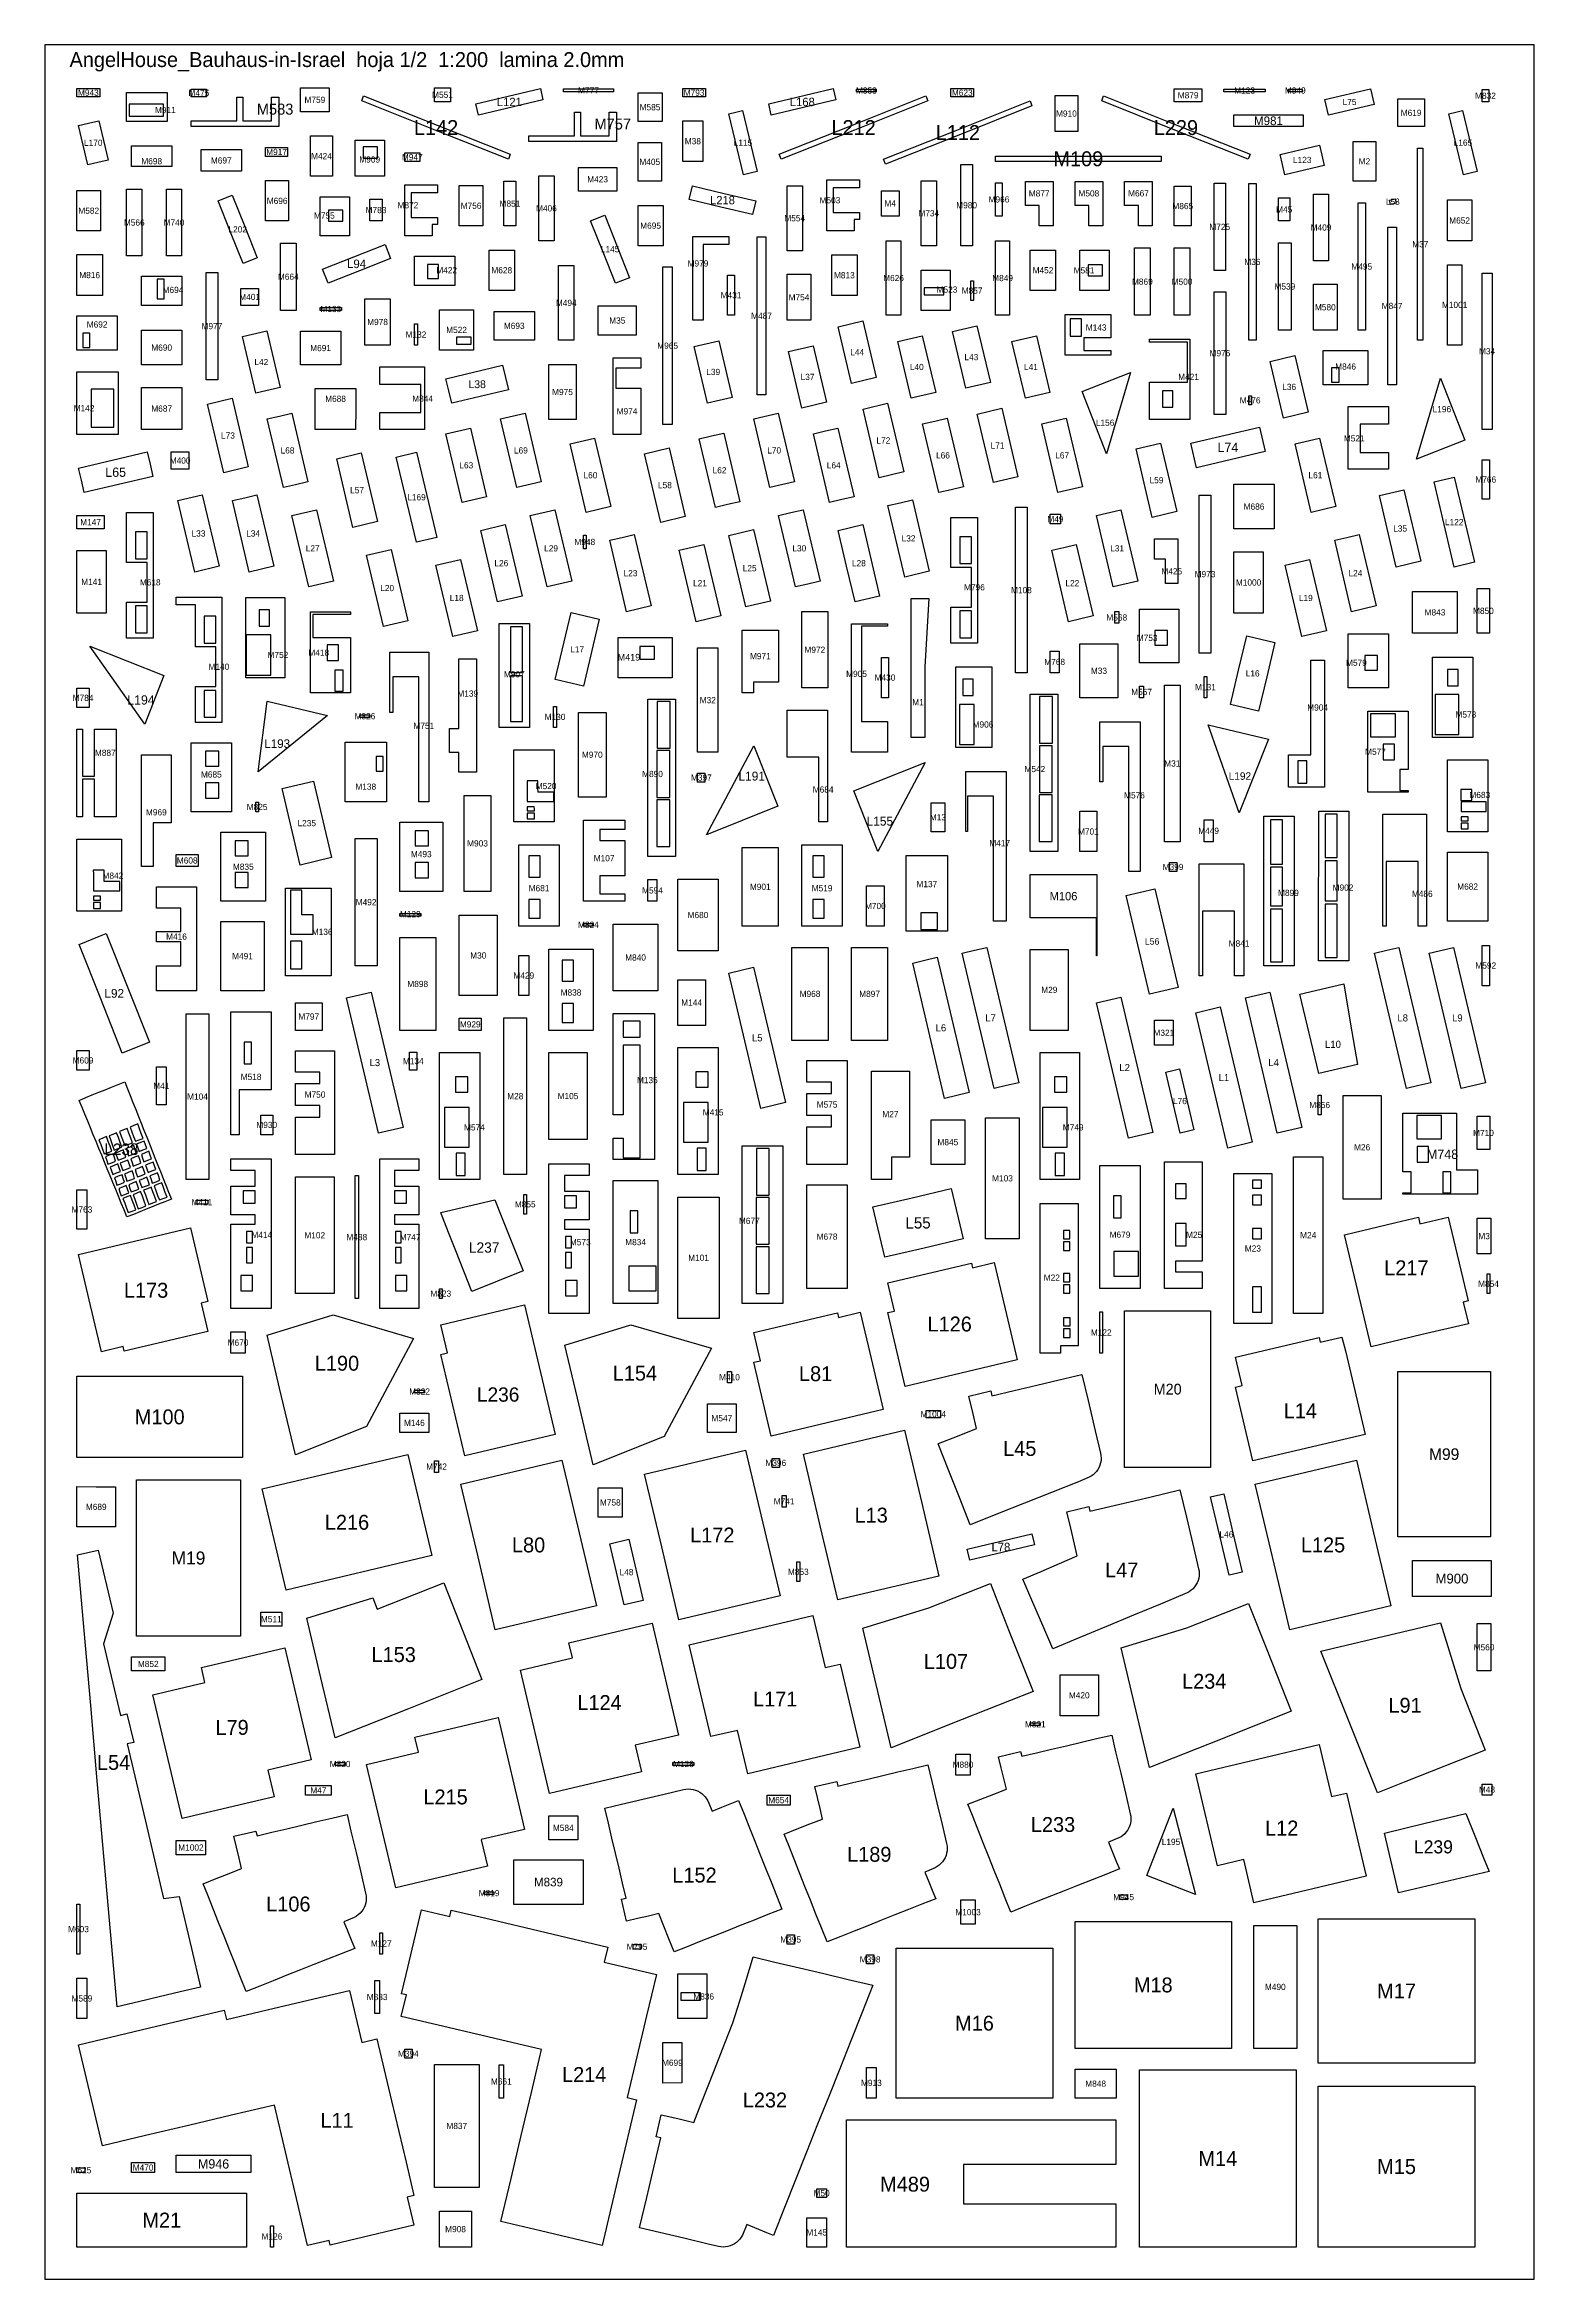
# Model space of a CAD drawing. Header units: millimetres. Extents: x 0 to 600, y 0 to 900.
import ezdxf
from ezdxf.enums import TextEntityAlignment as Align

# ---------------------------------------------------------------- set-up
doc = ezdxf.new("R2010")
doc.units = ezdxf.units.MM
for name, color, linetype in [('CORTE', 1, 'Continuous'), ('GRABADO', 5, 'Continuous'), ('HOJA', 8, 'Continuous')]:
    doc.layers.add(name, color=color, linetype=linetype)

msp = doc.modelspace()

# ---------------------------------------------------------------- texts
at = {"layer": 'GRABADO'}
for s, height, p in [('M777', 2.512, (219.05, 881.61)), ('M858', 2.5, (330.96, 881.55)), ('M123', 2.5, (483.32, 881.55)), ('M949', 2.5, (503.73, 881.55)), ('M943', 2.5, (17.58, 880.67)), ('M911', 2.5, (48.59, 873.68)), ('M475', 2.5, (62.1, 880.57)), ('M583', 4.408, (92.8, 874.05)), ('M759', 2.5, (108.82, 877.82)), ('M551', 2.5, (160.23, 879.83)), ('L121', 3.388, (187.16, 876.95)), ('M585', 2.5, (243.82, 874.82)), ('M793', 2.5, (261.58, 880.67)), ('L168', 3.388, (305.16, 876.95)), ('M623', 2.5, (369.58, 880.67)), ('M910', 2.5, (411.55, 872.25)), ('M879', 2.5, (460.57, 879.62)), ('L75', 2.5, (525.58, 876.93)), ('M619', 2.5, (550.37, 872.58)), ('M832', 2.5, (580.33, 879.45)), ('L142', 6, (157.64, 866.62)), ('M757', 4.408, (228.8, 868.05)), ('L212', 6, (325.81, 866.62)), ('L112', 6, (367.81, 864.62)), ('L229', 6, (455.64, 866.62)), ('M981', 3.481, (492.92, 869.36)), ('L170', 2.5, (19.57, 860.51)), ('M917', 2.5, (93.4, 856.8)), ('M424', 2.5, (111.49, 855.14)), ('M909', 2.5, (130.91, 853.77)), ('M947', 2.5, (148.07, 854.71)), ('M38', 2.5, (261.08, 861.15)), ('L115', 2.5, (281.26, 860.55)), ('M109', 6, (416.34, 854.05)), ('L165', 2.5, (571.26, 860.55)), ('M698', 2.5, (43.1, 853.08)), ('M697', 2.5, (71.12, 853.38)), ('M423', 2.5, (222.7, 845.8)), ('M405', 2.5, (243.72, 852.81)), ('L123', 2.5, (506.51, 853.57)), ('M2', 2.5, (531.57, 853.03)), ('M696', 2.5, (93.63, 837.12)), ('M851', 2.5, (187.39, 835.99)), ('L218', 3.35, (273.01, 837.37)), ('M503', 2.5, (316.29, 837.34)), ('M4', 2.5, (340.56, 836.08)), ('M966', 2.5, (384.36, 837.7)), ('M877', 2.5, (400.57, 840.13)), ('M508', 2.5, (420.57, 840.13)), ('M667', 2.5, (440.57, 840.13)), ('L53', 2.5, (542.99, 836.78)), ('M582', 2.5, (17.74, 833.14)), ('M566', 2.5, (36.07, 828.37)), ('M740', 2.5, (52.07, 828.37)), ('M755', 2.5, (112.65, 831.17)), ('M783', 2.5, (133.45, 833.4)), ('M872', 2.5, (146.29, 835.34)), ('M756', 2.5, (171.74, 835.14)), ('M406', 2.5, (202.1, 834.1)), ('M695', 2.5, (244.05, 827.12)), ('M554', 2.5, (302.1, 830.1)), ('M734', 2.5, (356.1, 832.1)), ('M980', 2.5, (371.35, 835.35)), ('M865', 2.5, (458.41, 835.01)), ('M45', 2.5, (499.26, 833.65)), ('M652', 2.5, (569.91, 829.22)), ('L202', 2.5, (77.74, 825.62)), ('M725', 2.5, (473.3, 826.63)), ('M409', 2.5, (514.08, 826.37)), ('M37', 2.5, (554.05, 819.69)), ('L94', 3.432, (125.62, 811.74)), ('M422', 2.5, (161.92, 809.19)), ('M628', 2.5, (184.1, 809.15)), ('L145', 2.5, (227.74, 817.62)), ('M979', 2.5, (263.14, 811.91)), ('M452', 2.5, (402.1, 809.15)), ('M581', 2.5, (418.65, 809.12)), ('M36', 2.5, (486.45, 812.52)), ('M495', 2.5, (530.5, 810.64)), ('M816', 2.5, (18.11, 807.22)), ('M694', 2.5, (51.67, 801.24)), ('M664', 2.5, (98.12, 806.56)), ('M813', 2.5, (322.1, 807.15)), ('M626', 2.5, (341.91, 806.02)), ('M523', 2.5, (363.43, 801.38)), ('M857', 2.5, (373.55, 800.96)), ('M849', 2.5, (385.83, 806.02)), ('M869', 2.5, (442.12, 804.56)), ('M500', 2.5, (458.12, 804.56)), ('M539', 2.5, (499.53, 802.63)), ('M401', 2.5, (82.55, 798.4)), ('M133', 2.5, (115.26, 793.55)), ('M494', 2.5, (210.08, 796.02)), ('M431', 2.5, (276.45, 799.1)), ('M487', 2.5, (288.72, 790.78)), ('M754', 2.5, (303.82, 798.26)), ('M580', 2.5, (515.82, 794.26)), ('M847', 2.5, (542.72, 794.78)), ('M1001', 2.5, (567.9, 795.19)), ('M692', 2.5, (21.12, 787.33)), ('M977', 2.5, (67.36, 786.65)), ('M978', 2.5, (134.07, 788.33)), ('M132', 2.5, (149.55, 783.26)), ('M522', 2.5, (165.89, 785.12)), ('M693', 2.5, (189.12, 786.8)), ('M35', 2.5, (230.64, 788.91)), ('M143', 2.5, (423.52, 786.09)), ('M690', 2.5, (47.12, 778.01)), ('M691', 2.5, (111.12, 777.82)), ('M965', 2.5, (250.9, 778.78)), ('L44', 2.5, (327.26, 776.19)), ('L43', 2.5, (373.26, 774.19)), ('M976', 2.5, (473.36, 775.76)), ('M34', 2.5, (580.98, 776.52)), ('L42', 2.5, (87.26, 772.19)), ('L39', 2.5, (269.26, 768.19)), ('L37', 2.5, (307.26, 766.19)), ('L40', 2.5, (351.26, 770.19)), ('L41', 2.5, (397.26, 770.19)), ('M421', 2.5, (460.73, 766.22)), ('M846', 2.5, (523.99, 770.37)), ('M688', 2.5, (117.15, 757.4)), ('M844', 2.5, (152.23, 757.45)), ('L38', 3.145, (174.19, 763.26)), ('M975', 2.5, (208.56, 760.12)), ('M476', 2.5, (485.55, 756.76)), ('L36', 2.5, (501.26, 762.19)), ('M142', 2.5, (15.85, 753.62)), ('M687', 2.5, (47.12, 753.45)), ('M974', 2.5, (234.56, 752.33)), ('L156', 2.5, (427.12, 747.76)), ('L196', 2.5, (562.78, 753.22)), ('L73', 2.5, (73.82, 742.6)), ('L72', 2.5, (337.82, 740.6)), ('L71', 2.5, (383.82, 738.6)), ('L74', 3.747, (476.6, 737.82)), ('M521', 2.5, (527.46, 741.45)), ('L65', 3.747, (28.6, 727.82)), ('M400', 2.5, (54.55, 732.51)), ('L68', 2.5, (97.82, 736.6)), ('L63', 2.5, (169.82, 730.6)), ('L69', 2.5, (191.82, 736.6)), ('L62', 2.5, (271.82, 728.6)), ('L70', 2.5, (293.82, 736.6)), ('L64', 2.5, (317.82, 730.6)), ('L66', 2.5, (361.82, 734.6)), ('L67', 2.5, (409.82, 734.6)), ('L57', 2.5, (125.82, 720.6)), ('L60', 2.5, (219.82, 726.6)), ('L58', 2.5, (249.82, 722.6)), ('L59', 2.5, (447.82, 724.6)), ('L61', 2.5, (511.82, 726.6)), ('M766', 2.5, (580.45, 724.88)), ('L169', 2.5, (149.75, 717.73)), ('M686', 2.5, (487.1, 713.98)), ('M147', 2.5, (18.48, 707.7)), ('L33', 2.5, (61.95, 703.16)), ('L34', 2.5, (83.95, 703.16)), ('L32', 2.5, (347.95, 701.16)), ('M49', 2.5, (407.11, 708.94)), ('L35', 2.5, (545.95, 705.16)), ('L122', 2.5, (567.75, 707.73)), ('L27', 2.5, (107.95, 697.16)), ('L29', 2.5, (203.95, 697.16)), ('M948', 2.5, (217.55, 699.73)), ('L30', 2.5, (303.95, 697.16)), ('L31', 2.5, (431.95, 697.16)), ('M141', 2.5, (18.89, 683.65)), ('M618', 2.5, (42.5, 683.47)), ('L26', 2.5, (183.95, 691.16)), ('L23', 2.5, (235.95, 687.16)), ('L21', 2.5, (263.95, 683.16)), ('L25', 2.5, (283.95, 689.16)), ('L28', 2.5, (327.95, 691.16)), ('L22', 2.5, (413.95, 683.16)), ('M425', 2.5, (453.98, 687.9)), ('M973', 2.5, (467.36, 686.78)), ('M1000', 2.5, (484.91, 683.4)), ('L24', 2.5, (527.95, 687.16)), ('L20', 2.5, (137.95, 681.16)), ('L18', 2.5, (165.95, 677.16)), ('M796', 2.5, (374.5, 681.47)), ('M108', 2.5, (393.39, 680.34)), ('L19', 2.5, (507.95, 677.16)), ('M568', 2.5, (431.82, 669.32)), ('M843', 2.5, (559.99, 671.37)), ('M850', 2.5, (579.5, 671.99)), ('L17', 2.5, (214.48, 656.46)), ('M972', 2.5, (310.2, 656.32)), ('M753', 2.5, (444.06, 661.08)), ('M140', 2.5, (70.18, 649.47)), ('M752', 2.5, (93.93, 654.21)), ('M418', 2.5, (110.38, 655.12)), ('M419', 2.712, (235.33, 653.29)), ('M971', 2.5, (288.26, 653.75)), ('M768', 2.5, (406.8, 651.4)), ('M33', 2.5, (424.64, 647.85)), ('L16', 2.5, (486.56, 646.79)), ('M579', 2.5, (528.35, 651.08)), ('M139', 2.5, (170.4, 638.65)), ('M907', 2.5, (189.14, 646.45)), ('M905', 2.5, (327, 646.59)), ('M430', 2.5, (338.45, 645.1)), ('M567', 2.5, (441.82, 639.32)), ('M131', 2.5, (467.55, 641.26)), ('M784', 2.5, (15.45, 636.92)), ('L194', 3.722, (38.78, 636.1)), ('M826', 2.5, (128.99, 629.55)), ('M130', 2.5, (205.55, 629.26)), ('M32', 2.5, (267.08, 636.04)), ('M1', 2.5, (351.77, 635.18)), ('M904', 2.5, (512.72, 633.04)), ('M578', 2.5, (572.42, 630.21)), ('M751', 2.5, (152.7, 625.68)), ('M906', 2.5, (377.93, 626.21)), ('M887', 2.5, (24.41, 614.8)), ('L193', 3.491, (93.65, 618.48)), ('M970', 2.5, (220.56, 614.04)), ('M577', 2.5, (536.03, 615.25)), ('M685', 2.5, (67.12, 606.09)), ('M890', 2.5, (244.82, 606.27)), ('M397', 2.5, (264.48, 604.82)), ('L191', 3.596, (284.78, 605.41)), ('M542', 2.5, (398.82, 608.27)), ('M31', 2.5, (454.2, 610.52)), ('L192', 3.031, (481.42, 605.44)), ('M825', 2.5, (85.55, 592.99)), ('M138', 2.5, (129.32, 601.17)), ('M520', 2.5, (201.96, 601.42)), ('M684', 2.5, (313.56, 600.02)), ('M576', 2.5, (438.95, 597.68)), ('M683', 2.5, (578.04, 597.83)), ('M969', 2.5, (44.96, 590.84)), ('L235', 2.5, (105.55, 586.5)), ('L155', 3.596, (336.39, 587.27)), ('M13', 2.5, (359.77, 588.83)), ('M903', 2.5, (174.33, 578.33)), ('M417', 2.5, (384.67, 578.42)), ('M701', 2.5, (420.4, 583.12)), ('M449', 2.5, (468.8, 583.4)), ('M608', 2.5, (57.4, 571.45)), ('M835', 2.5, (79.99, 568.92)), ('M493', 2.5, (151.67, 574.01)), ('M107', 2.5, (225.33, 572.35)), ('M399', 2.5, (454.48, 568.82)), ('M842', 2.5, (27.47, 565.32)), ('M681', 2.5, (199.12, 560.28)), ('M594', 2.5, (244.8, 559.4)), ('M901', 2.5, (288.22, 560.83)), ('M519', 2.5, (313.12, 560.28)), ('M137', 2.5, (355.32, 561.94)), ('M106', 3.344, (410.37, 557.07)), ('M899', 2.5, (500.96, 558.38)), ('M902', 2.5, (522.94, 560.51)), ('M486', 2.5, (554.86, 558.02)), ('M682', 2.5, (573.12, 560.92)), ('M492', 2.5, (129.45, 554.64)), ('M129', 2.5, (147.26, 549.83)), ('M680', 2.5, (263.12, 549.48)), ('M700', 2.5, (334.58, 553.12)), ('M416', 2.5, (53.1, 540.78)), ('M136', 2.5, (111.77, 542.71)), ('M824', 2.5, (218.99, 545.55)), ('L56', 2.61, (446.05, 538.84)), ('M491', 2.5, (79.67, 532.92)), ('M30', 2.5, (174.64, 533.19)), ('M840', 2.5, (237.99, 532.37)), ('M841', 2.5, (481.08, 538.02)), ('M898', 2.5, (150.25, 521.7)), ('M429', 2.5, (192.98, 525.1)), ('M592', 2.5, (580.45, 529.13)), ('L92', 3.534, (28.01, 517.92)), ('M838', 2.5, (211.99, 518.28)), ('M144', 2.5, (260.58, 514.21)), ('M968', 2.5, (308.26, 517.72)), ('M897', 2.5, (332.25, 517.7)), ('M29', 2.5, (404.64, 519.32)), ('M797', 2.5, (106.37, 508.58)), ('M929', 2.5, (171.4, 505.45)), ('L6', 2.845, (360.99, 504.03)), ('L7', 2.845, (380.99, 508.03)), ('L8', 2.845, (546.99, 508.03)), ('L9', 2.845, (568.99, 508.03)), ('L5', 2.845, (286.99, 500.03)), ('M321', 2.5, (450.78, 502.07)), ('L10', 2.895, (518.88, 497.4)), ('M609', 2.5, (15.45, 490.92)), ('L3', 2.845, (132.99, 490.03)), ('M134', 2.5, (148.45, 490.64)), ('L2', 2.845, (434.99, 488.03)), ('L4', 2.845, (494.99, 490.03)), ('M41', 2.5, (46.98, 480.64)), ('M104', 2.5, (61.55, 476.34)), ('M518', 2.5, (83.12, 484.29)), ('M750', 2.5, (108.88, 477.15)), ('M28', 2.5, (189.55, 476.52)), ('M105', 2.5, (210.77, 476.56)), ('M135', 2.5, (242.73, 483)), ('L1', 2.845, (474.99, 484.03)), ('M415', 2.5, (269.24, 469.99)), ('M575', 2.5, (315.12, 473.15)), ('M27', 2.5, (340.64, 469.28)), ('L76', 2.5, (457.26, 474.55)), ('M856', 2.5, (513.55, 472.96)), ('M930', 2.5, (89.45, 464.92)), ('M574', 2.5, (173.08, 463.96)), ('M845', 2.5, (363.78, 457.99)), ('M749', 2.5, (414.27, 463.96)), ('M710', 2.5, (579.54, 461.7)), ('L238', 4.642, (30.89, 455.14)), ('M26', 2.5, (530.64, 455.92)), ('M748', 3.763, (563.04, 453.12)), ('M103', 2.5, (385.78, 443.42)), ('M763', 2.5, (14.98, 430.88)), ('M411', 2.5, (63.32, 433.83)), ('M855', 2.5, (193.55, 432.96)), ('M677', 2.5, (283.81, 426.29)), ('L55', 4.543, (351.78, 425.48)), ('M414', 2.5, (87.44, 420.63)), ('M102', 2.5, (108.77, 420.49)), ('M488', 2.5, (125.72, 419.76)), ('M747', 2.5, (147.18, 419.72)), ('L237', 4.138, (177.02, 415.56)), ('M573', 2.5, (215.72, 417.72)), ('M834', 2.5, (237.99, 417.76)), ('M678', 2.5, (315.12, 419.94)), ('M679', 2.5, (433.12, 420.74)), ('M25', 2.5, (462.99, 420.68)), ('M23', 2.5, (486.64, 415.16)), ('M24', 2.5, (508.92, 420.52)), ('M3', 2.5, (579.77, 420.16)), ('M101', 2.5, (263.37, 411.42)), ('L217', 6, (548.46, 407.38)), ('L173', 6, (40.84, 398.34)), ('M823', 2.5, (159.55, 396.99)), ('M22', 2.5, (405.65, 403.43)), ('M854', 2.5, (581.55, 400.96)), ('L126', 6, (364.52, 384.74)), ('M670', 2.5, (77.87, 377.27)), ('M122', 2.5, (425.55, 381.32)), ('L190', 6, (117.73, 368.95)), ('L154', 6, (237.73, 364.95)), ('M410', 2.5, (275.83, 363.32)), ('L81', 6, (310.52, 364.74)), ('M20', 4.33, (452.32, 358.52)), ('M822', 2.5, (150.99, 357.55)), ('L236', 5.757, (182.64, 356.35)), ('L14', 6, (505.76, 349.81)), ('M100', 6, (46.34, 347.35)), ('M146', 2.5, (148.89, 344.95)), ('M547', 2.5, (272.74, 346.8)), ('M1004', 2.5, (357.9, 348.45)), ('L45', 6, (392.74, 334.62)), ('M99', 4.674, (563.7, 332.34)), ('M742', 2.5, (157.83, 327.32)), ('M396', 2.5, (294.48, 328.82)), ('M689', 2.5, (20.76, 311.11)), ('L216', 6, (121.77, 304.9)), ('M758', 2.5, (227.82, 312.89)), ('M741', 2.5, (297.83, 313.32)), ('L13', 6, (332.9, 307.77)), ('L80', 6, (194.9, 295.77)), ('L172', 6, (268.9, 299.77)), ('L46', 2.5, (475.98, 300.01)), ('L125', 6, (514.9, 295.77)), ('M19', 5.229, (57.92, 290.52)), ('L78', 3.388, (385.16, 294.95)), ('L47', 6, (433.79, 285.68)), ('L48', 2.5, (234.36, 284.83)), ('M853', 2.5, (303.55, 284.96)), ('M900', 3.956, (566.83, 282.22)), ('M511', 2.5, (91.27, 265.88)), ('L153', 6, (140.57, 251.61)), ('M560', 2.5, (579.75, 254.55)), ('M852', 2.5, (41.7, 247.83)), ('L107', 6, (363.03, 248.87)), ('L234', 6, (467.03, 240.87)), ('L124', 6, (223.47, 232.28)), ('L171', 6, (294.24, 233.72)), ('M420', 2.5, (416.7, 235.22)), ('L91', 6, (547.93, 231.19)), ('L79', 6, (75.47, 222.28)), ('M821', 2.5, (398.99, 223.55)), ('L54', 6, (27.75, 208.18)), ('M820', 2.5, (118.99, 207.55)), ('M128', 2.5, (257.26, 207.55)), ('M880', 2.5, (369.88, 207.27)), ('M47', 2.5, (110.23, 196.94)), ('M48', 2.5, (580.94, 197.22)), ('L215', 6, (161.47, 194.28)), ('M654', 2.5, (295.63, 193)), ('M584', 2.5, (208.89, 181.82)), ('L233', 6, (406.14, 183.17)), ('L12', 6, (498.25, 181.74)), ('M1002', 2.5, (58.91, 173.9)), ('L189', 6, (332.14, 171.17)), ('L195', 2.5, (453.65, 176.18)), ('L239', 5.269, (559.37, 174.17)), ('L152', 6, (261.73, 162.81)), ('L106', 6, (98.14, 151.17)), ('M819', 2.5, (178.99, 155.55)), ('M839', 3.481, (202.92, 159.99)), ('M945', 2.5, (434.58, 153.95)), ('M1003', 2.5, (371.9, 147.89)), ('M603', 2.5, (13.61, 141.05)), ('M127', 2.5, (135.55, 135.26)), ('M795', 2.5, (238.58, 133.95)), ('M395', 2.5, (300.48, 136.86)), ('M398', 2.5, (332.48, 128.86)), ('M18', 6, (446.52, 118.56)), ('M490', 2.5, (495.67, 117.76)), ('M17', 6, (544.52, 116.12)), ('M589', 2.5, (14.98, 113.13)), ('M833', 2.5, (133.91, 113.7)), ('M836', 2.5, (265.43, 113.9)), ('M16', 6, (374.52, 103.16)), ('M394', 2.5, (146.48, 90.86)), ('L214', 6, (217.3, 82.46)), ('M699', 2.5, (252.83, 87.23)), ('M661', 2.5, (183.91, 79.7)), ('L232', 6, (290.1, 72.22)), ('M913', 2.5, (332.98, 79.14)), ('M848', 2.5, (423.31, 78.8)), ('L11', 6, (117.77, 64.02)), ('M837', 2.5, (165.99, 61.76)), ('M625', 2.5, (14.58, 43.95)), ('M470', 2.5, (39.63, 45)), ('M946', 3.756, (68.02, 46.48)), ('M14', 6, (472.52, 48.67)), ('M15', 6, (544.52, 45.41)), ('M489', 6, (346.55, 38.32)), ('M50', 2.5, (312.94, 34.7)), ('M21', 6, (47.17, 23.85)), ('M126', 2.5, (91.55, 17.26)), ('M908', 2.5, (165.48, 20.22)), ('M145', 2.5, (310.95, 18.89))]:
    msp.add_text(s, height=height, dxfattribs=at).set_placement(p, align=Align.MIDDLE_CENTER)
at = {"layer": 'HOJA'}
msp.add_text('AngelHouse_Bauhaus-in-Israel  hoja 1/2  1:200  lamina 2.0mm', height=6, dxfattribs=at).set_placement((10, 891))

# ---------------------------------------------------------------- linework, layer by layer
at = {"layer": 'CORTE'}
for points in [[(13, 879), (13, 882.35), (22.15, 882.35), (22.15, 879), (13, 879)], [(59, 882.15), (65.2, 882.15), (65.2, 879), (59, 879), (59, 882.15)], [(114.64, 882.65), (114.64, 873), (103, 873), (103, 882.65), (114.64, 882.65)], [(163.45, 877), (157, 877), (157, 882.66), (163.45, 882.66), (163.45, 877)], [(200.71, 877.76), (174.68, 871.61), (173.61, 876.13), (199.64, 882.29), (200.71, 877.76)], [(209, 882.22), (229.09, 882.22), (229.09, 881), (209, 881), (209, 882.22)], [(257, 879), (257, 882.35), (266.15, 882.35), (266.15, 879), (257, 879)], [(318.71, 877.76), (292.68, 871.61), (291.61, 876.13), (317.64, 882.29), (318.71, 877.76)], [(334.93, 882.11), (334.93, 881), (327, 881), (327, 882.11), (334.93, 882.11)], [(365, 879), (365, 882.35), (374.15, 882.35), (374.15, 879), (365, 879)], [(466.14, 882.24), (466.14, 877), (455, 877), (455, 882.24), (466.14, 882.24)], [(475, 881), (475, 882.11), (491.65, 882.11), (491.65, 881), (475, 881)], [(501, 881), (501, 882.11), (506.45, 882.11), (506.45, 881), (501, 881)], [(517.09, 871.61), (515.61, 877.88), (534.07, 882.24), (535.55, 875.97), (517.09, 871.61)], [(33, 869), (33, 880.78), (49.3, 880.78), (49.3, 869), (33, 869)], [(47.88, 871.28), (47.88, 876.08), (34.06, 876.08), (34.06, 871.28), (47.88, 871.28)], [(76.63, 867), (59, 867), (59, 869.3), (68.26, 869.3), (77.38, 869.3), (77.38, 878.8), (79.85, 878.8), (79.85, 869.3), (91.33, 869.3), (91.33, 878.8), (94.26, 878.8), (94.26, 867), (76.63, 867)], [(157.27, 865.62), (127.77, 877.33), (128.48, 879.37), (158.02, 867.63), (187.55, 855.89), (186.76, 853.9), (157.27, 865.62)], [(239, 880.64), (248.65, 880.64), (248.65, 869), (239, 869), (239, 880.64)], [(286.92, 848.91), (284.17, 848.26), (281.42, 847.61), (275.61, 872.18), (278.36, 872.83), (281.11, 873.48), (286.92, 848.91)], [(325.43, 867.63), (354.97, 879.37), (355.67, 877.33), (326.18, 865.62), (296.69, 853.9), (295.9, 855.89), (325.43, 867.63)], [(367.43, 865.63), (396.97, 877.37), (397.67, 875.33), (368.18, 863.62), (338.69, 851.9), (337.9, 853.89), (367.43, 865.63)], [(416.1, 865), (407, 865), (407, 879.49), (416.1, 879.49), (416.1, 865)], [(455.27, 865.62), (425.77, 877.33), (426.48, 879.37), (456.02, 867.63), (485.55, 855.89), (484.76, 853.9), (455.27, 865.62)], [(545, 867), (545, 878.17), (555.73, 878.17), (555.73, 867), (545, 867)], [(576.92, 848.91), (574.17, 848.26), (571.42, 847.61), (565.61, 872.18), (568.36, 872.83), (571.11, 873.48), (576.92, 848.91)], [(581.65, 881.9), (581.65, 877), (579, 877), (579, 881.9), (581.65, 881.9)], [(13.61, 867.47), (17.7, 868.44), (21.78, 869.4), (25.53, 853.54), (21.45, 852.58), (17.36, 851.61), (13.61, 867.47)], [(212.63, 861), (195, 861), (195, 863.3), (204.26, 863.3), (213.38, 863.3), (213.38, 872.8), (215.85, 872.8), (215.85, 863.3), (227.33, 863.3), (227.33, 872.8), (230.26, 872.8), (230.26, 861), (212.63, 861)], [(257, 869.3), (265.15, 869.3), (265.15, 853), (257, 853), (257, 869.3)], [(506.85, 867), (479, 867), (479, 871.73), (506.85, 871.73), (506.85, 867)], [(35, 851), (35, 855.17), (35, 859.33), (51.21, 859.33), (51.2, 851), (35, 851)], [(63, 849), (63, 857.76), (79.25, 857.76), (79.25, 849), (63, 849)], [(97.8, 858.6), (97.8, 855), (89, 855), (89, 858.6), (97.8, 858.6)], [(115.97, 847), (107, 847), (107, 863.28), (115.97, 863.28), (115.97, 847)], [(136.81, 847), (135.07, 847), (133.41, 847), (131.74, 847), (130.07, 847), (128.41, 847), (126.74, 847), (125, 847), (125, 849.12), (125, 853.22), (125, 855.27), (125, 857.32), (125, 859.37), (125, 861.49), (126.74, 861.49), (128.41, 861.49), (130.07, 861.49), (131.74, 861.49), (133.41, 861.49), (135.07, 861.49), (136.81, 861.49), (136.81, 859.37), (136.81, 857.32), (136.81, 855.27), (136.81, 853.22), (136.81, 851.17), (136.81, 849.12), (136.81, 847)], [(131.17, 854.31), (132.64, 854.31), (134.04, 854.31), (134.04, 855.4), (134.04, 856.56), (134.04, 857.72), (134.04, 858.81), (132.64, 858.81), (131.17, 858.81), (129.69, 858.81), (128.29, 858.81), (128.29, 857.72), (128.29, 856.56), (128.29, 855.4), (128.29, 854.31), (129.69, 854.31), (131.17, 854.31)], [(145, 856.43), (151.15, 856.43), (151.15, 853), (145, 853), (145, 856.43)], [(239, 860.62), (248.44, 860.62), (248.44, 845), (239, 845), (239, 860.62)], [(383, 855.1), (449.67, 855.1), (449.67, 853), (383, 853), (383, 855.1)], [(499.54, 847.61), (498.58, 851.7), (497.61, 855.78), (513.47, 859.53), (514.44, 855.45), (515.4, 851.36), (499.54, 847.61)], [(527, 861.05), (536.15, 861.05), (536.15, 845), (527, 845), (527, 861.05)], [(555.1, 781), (553, 781), (553, 858.38), (555.1, 858.38), (555.1, 781)], [(199, 847.2), (205.2, 847.2), (205.2, 821), (199, 821), (199, 847.2)], [(215, 850.6), (230.4, 850.6), (230.4, 841), (215, 841), (215, 850.6)], [(369, 851.69), (373.7, 851.69), (373.7, 819), (369, 819), (369, 851.69)], [(22.48, 841.28), (22.48, 825), (13, 825), (13, 841.28), (22.48, 841.28)], [(39.15, 815), (33, 815), (33, 841.75), (39.15, 841.75), (39.15, 815)], [(55.15, 815), (49, 815), (49, 841.75), (55.15, 841.75), (55.15, 815)], [(74.9, 824.5), (69.9, 837.1), (75.56, 839.35), (80.57, 826.75), (85.58, 814.15), (79.91, 811.9), (74.9, 824.5)], [(89, 845.25), (98.26, 845.25), (98.26, 829), (89, 829), (89, 845.25)], [(111, 823), (111, 838.76), (122.81, 838.76), (122.81, 823), (111, 823)], [(135.9, 829), (131, 829), (131, 837.8), (135.9, 837.8), (135.9, 829)], [(158.19, 830.36), (158.19, 827.54), (156.05, 827.54), (156.05, 823), (145, 823), (145, 843.56), (158.19, 843.56), (158.19, 840.31), (147.58, 840.31), (147.58, 830.36), (158.19, 830.36)], [(167, 827), (167, 843.28), (176.48, 843.28), (176.48, 827), (167, 827)], [(189.77, 827), (185, 827), (185, 844.98), (189.77, 844.98), (189.77, 827)], [(286.41, 837.11), (285.11, 831.61), (272.36, 834.62), (259.61, 837.64), (260.91, 843.14), (273.66, 840.12), (286.41, 837.11)], [(299, 843.2), (305.2, 843.2), (305.2, 817), (299, 817), (299, 843.2)], [(328.19, 832.36), (328.19, 829.54), (326.05, 829.54), (326.05, 825), (315, 825), (315, 845.56), (328.19, 845.56), (328.19, 842.31), (317.58, 842.31), (317.58, 832.36), (328.19, 832.36)], [(337, 841.15), (344.12, 841.15), (344.12, 831), (337, 831), (337, 841.15)], [(353, 845.2), (359.2, 845.2), (359.2, 819), (353, 819), (353, 845.2)], [(385.72, 844.4), (385.72, 831), (383, 831), (383, 844.4), (385.72, 844.4)], [(400.6, 835.3), (395, 835.3), (395, 844.95), (406.14, 844.95), (406.14, 827), (400.6, 827), (400.6, 835.3)], [(420.6, 835.3), (415, 835.3), (415, 844.95), (426.14, 844.95), (426.14, 827), (420.6, 827), (420.6, 835.3)], [(440.6, 835.3), (435, 835.3), (435, 844.95), (446.14, 844.95), (446.14, 827), (440.6, 827), (440.6, 835.3)], [(461.82, 827), (455, 827), (455, 843.02), (461.82, 843.02), (461.82, 827)], [(471, 844.26), (475.6, 844.26), (475.6, 809), (471, 809), (471, 844.26)], [(487.9, 844.04), (487.9, 781), (485, 781), (485, 844.04), (487.9, 844.04)], [(501.53, 829), (497, 829), (497, 838.3), (501.53, 838.3), (501.53, 829)], [(517.15, 813), (511, 813), (511, 839.75), (517.15, 839.75), (517.15, 813)], [(542.03, 835.61), (541.61, 837.39), (543.95, 837.94), (544.37, 836.16), (542.03, 835.61)], [(565, 837.45), (574.83, 837.45), (574.83, 821), (565, 821), (565, 837.45)], [(114.29, 828.92), (120.04, 828.92), (120.04, 833.42), (114.29, 833.42), (114.29, 828.92)], [(224.9, 816.5), (219.9, 829.1), (225.56, 831.35), (230.57, 818.75), (235.58, 806.15), (229.91, 803.9), (224.9, 816.5)], [(249.1, 819), (239, 819), (239, 835.24), (249.1, 835.24), (249.1, 819)], [(529, 785), (529, 836.27), (532, 836.27), (532, 785), (529, 785)], [(95, 793), (95, 820.12), (101.25, 820.12), (101.25, 793), (95, 793)], [(124.5, 814.57), (137.1, 819.58), (139.35, 813.91), (126.75, 808.9), (114.15, 803.9), (111.9, 809.56), (124.5, 814.57)], [(261, 822.8), (275.53, 822.8), (275.53, 819.5), (265.28, 819.5), (265.28, 804.33), (265.28, 789), (261, 789), (261, 822.8)], [(287, 759), (287, 822.56), (290.43, 822.56), (290.43, 759), (287, 759)], [(339, 791), (339, 821.05), (344.82, 821.05), (344.82, 791), (339, 791)], [(383, 791), (383, 821.05), (388.66, 821.05), (388.66, 791), (383, 791)], [(502.07, 785), (497, 785), (497, 820.26), (502.07, 820.26), (502.07, 785)], [(541, 826.56), (544.43, 826.56), (544.43, 763), (541, 763), (541, 826.56)], [(13, 815.45), (23.22, 815.45), (23.22, 799), (13, 799), (13, 815.45)], [(149, 811.41), (149, 813.07), (149, 814.81), (151.37, 814.81), (153.66, 814.81), (155.96, 814.81), (158.25, 814.81), (160.54, 814.81), (162.84, 814.81), (165.21, 814.81), (165.21, 813.07), (165.21, 811.41), (165.21, 809.74), (165.21, 808.07), (165.21, 806.41), (165.21, 804.74), (165.21, 803), (162.84, 803), (160.54, 803), (158.25, 803), (155.96, 803), (153.66, 803), (151.37, 803), (149, 803), (149, 804.74), (149, 806.41), (149, 808.07), (149, 809.74), (149, 811.41)], [(155.6, 811.52), (154.13, 811.52), (154.13, 810.12), (154.13, 808.64), (154.13, 807.17), (154.13, 805.77), (155.6, 805.77), (158.63, 805.77), (158.63, 807.17), (158.63, 808.64), (158.63, 810.12), (158.63, 811.52), (157.15, 811.52), (155.6, 811.52)], [(179, 801), (179, 817.3), (189.2, 817.3), (189.2, 801), (179, 801)], [(207, 781), (207, 811.05), (213.17, 811.05), (213.17, 781), (207, 781)], [(249, 747), (249, 810.56), (252.8, 810.56), (252.8, 747), (249, 747)], [(317, 799), (317, 815.3), (327.2, 815.3), (327.2, 799), (317, 799)], [(397, 801), (397, 817.3), (407.2, 817.3), (407.2, 801), (397, 801)], [(417, 801), (417, 817.25), (428.81, 817.25), (428.81, 801), (417, 801)], [(420.29, 806.87), (426.04, 806.87), (426.04, 811.37), (420.29, 811.37), (420.29, 806.87)], [(439, 791), (439, 818.12), (445.25, 818.12), (445.25, 791), (439, 791)], [(455, 791), (455, 818.12), (461.25, 818.12), (461.25, 791), (455, 791)], [(565, 811.38), (570.79, 811.38), (570.79, 779), (565, 779), (565, 811.38)], [(39, 803.36), (39, 805.02), (39, 806.75), (41.37, 806.75), (43.67, 806.75), (45.97, 806.75), (48.27, 806.75), (50.57, 806.75), (52.87, 806.75), (55.24, 806.75), (55.24, 805.02), (55.24, 803.36), (55.24, 801.71), (55.24, 800.05), (55.24, 798.39), (55.24, 796.73), (55.24, 795), (52.87, 795), (48.27, 795), (45.97, 795), (43.67, 795), (41.37, 795), (39, 795), (39, 796.73), (39, 798.39), (39, 800.05), (39, 801.71), (39, 803.36)], [(45.24, 805.5), (45.24, 803.97), (45.24, 802.37), (45.24, 800.77), (45.24, 799.17), (45.24, 797.65), (46.67, 797.65), (48.09, 797.65), (48.09, 799.17), (48.09, 800.77), (48.09, 802.37), (48.09, 803.97), (48.09, 805.5), (46.67, 805.5), (45.24, 805.5)], [(69.73, 808.3), (69.73, 765), (65, 765), (65, 808.3), (69.73, 808.3)], [(86.1, 801.8), (86.1, 795), (79, 795), (79, 801.8), (86.1, 801.8)], [(277.9, 791), (275, 791), (275, 807.21), (277.9, 807.21), (277.9, 791)], [(308.65, 789), (299, 789), (299, 807.53), (308.65, 807.53), (308.65, 789)], [(356.39, 793), (354.73, 793), (353, 793), (353, 795.37), (353, 797.67), (353, 799.97), (353, 802.27), (353, 804.57), (353, 806.87), (353, 809.24), (354.73, 809.24), (356.39, 809.24), (358.05, 809.24), (359.71, 809.24), (361.36, 809.24), (363.02, 809.24), (364.75, 809.24), (364.75, 806.87), (364.75, 802.27), (364.75, 799.97), (364.75, 797.67), (364.75, 795.37), (364.75, 793), (363.02, 793), (361.36, 793), (359.71, 793), (358.05, 793), (356.39, 793)], [(354.26, 799.24), (355.78, 799.24), (357.38, 799.24), (358.98, 799.24), (360.58, 799.24), (362.11, 799.24), (362.11, 800.67), (362.11, 802.09), (360.58, 802.09), (358.98, 802.09), (357.38, 802.09), (355.78, 802.09), (354.26, 802.09), (354.26, 800.67), (354.26, 799.24)], [(373, 804.93), (374.11, 804.93), (374.11, 797), (373, 797), (373, 804.93)], [(511, 803.53), (520.65, 803.53), (520.65, 785), (511, 785), (511, 803.53)], [(579, 808.04), (582.96, 808.04), (582.96, 745), (579, 745), (579, 808.04)], [(111, 793), (111, 794.11), (119.52, 794.11), (119.52, 793), (111, 793)], [(139.15, 797.65), (139.15, 779), (129, 779), (129, 797.65), (139.15, 797.65)], [(167.59, 777), (165.89, 777), (164.19, 777), (162.48, 777), (160.78, 777), (159, 777), (159, 778.68), (159, 780.29), (159, 781.9), (159, 785.12), (159, 786.73), (159, 788.34), (159, 789.95), (159, 791.56), (159, 793.24), (160.76, 793.24), (164.14, 793.24), (165.82, 793.24), (167.32, 793.24), (170.32, 793.24), (171.82, 793.24), (172.78, 793.24), (172.78, 791.56), (172.78, 789.95), (172.78, 788.34), (172.78, 786.73), (172.78, 785.12), (172.78, 783.51), (172.78, 781.9), (172.78, 780.29), (172.78, 777), (171, 777), (169.3, 777), (167.59, 777)], [(181, 792.6), (197.25, 792.6), (197.25, 781), (181, 781), (181, 792.6)], [(223, 783), (223, 794.81), (238.27, 794.81), (238.27, 783), (223, 783)], [(475.73, 800.53), (475.73, 751), (471, 751), (471, 800.53), (475.73, 800.53)], [(13, 790.78), (29.25, 790.78), (29.25, 777), (13, 777), (13, 790.78)], [(15.36, 782.45), (15.37, 780.95), (15.37, 779.45), (15.38, 778.03), (18.24, 778.03), (18.24, 779.45), (18.23, 780.95), (18.22, 782.45), (18.21, 783.88), (15.35, 783.88), (15.36, 782.45)], [(39, 771), (39, 785.01), (55.25, 785.01), (55.25, 771), (39, 771)], [(85.03, 759.61), (79.61, 782.43), (89.49, 784.77), (94.9, 761.96), (85.03, 759.61)], [(103, 771), (103, 784.64), (119.25, 784.64), (119.25, 771), (103, 771)], [(150.11, 779), (149, 779), (149, 787.52), (150.11, 787.52), (150.11, 779)], [(325.03, 763.61), (319.61, 786.43), (329.49, 788.77), (334.9, 765.96), (325.03, 763.61)], [(371.03, 761.61), (365.61, 784.43), (375.49, 786.77), (380.9, 763.96), (371.03, 761.61)], [(411, 791.3), (429.41, 791.3), (429.41, 781.93), (418.61, 781.93), (418.61, 776.83), (429.41, 776.83), (429.41, 775), (411, 775), (411, 791.3)], [(412.99, 782.57), (417.64, 782.57), (417.64, 789.6), (412.99, 789.6), (412.99, 782.57)], [(167.32, 779.36), (168.82, 779.37), (170.32, 779.37), (171.75, 779.38), (171.75, 780.81), (171.75, 782.23), (170.33, 782.22), (168.83, 782.22), (167.33, 782.21), (165.9, 782.2), (165.9, 780.78), (165.9, 779.35), (167.32, 779.36)], [(267.03, 755.61), (261.61, 778.43), (271.49, 780.77), (276.9, 757.96), (267.03, 755.61)], [(305.03, 753.61), (299.61, 776.43), (309.49, 778.77), (314.9, 755.96), (305.03, 753.61)], [(349.03, 757.61), (343.61, 780.43), (353.49, 782.77), (358.9, 759.96), (349.03, 757.61)], [(395.03, 757.61), (389.61, 780.43), (399.49, 782.77), (404.9, 759.96), (395.03, 757.61)], [(461.21, 774.83), (461.21, 771.61), (461.21, 768.39), (461.21, 765.17), (461.21, 761.95), (461.21, 758.73), (461.21, 755.51), (461.21, 752.29), (461.21, 749), (457.92, 749), (454.71, 749), (451.5, 749), (448.29, 749), (445, 749), (445, 752.06), (445, 755.05), (445, 758.04), (445, 761.03), (445, 764.09), (448.13, 764.09), (451.18, 764.09), (454.23, 764.09), (457.28, 764.09), (460.25, 764.09), (460.25, 767.28), (460.25, 770.54), (460.25, 773.8), (460.25, 777.06), (460.25, 780.24), (457.28, 780.24), (454.23, 780.24), (451.18, 780.24), (448.13, 780.24), (445, 780.24), (445, 781.38), (448.29, 781.38), (451.5, 781.38), (454.71, 781.38), (457.92, 781.38), (461.21, 781.38), (461.21, 778.05), (461.21, 774.83)], [(499.03, 749.61), (493.61, 772.43), (503.49, 774.77), (508.9, 751.96), (499.03, 749.61)], [(515, 768.92), (515, 770.86), (515, 772.81), (515, 774.76), (515, 776.78), (517.62, 776.78), (520.17, 776.78), (522.72, 776.78), (525.26, 776.78), (527.81, 776.78), (530.36, 776.78), (532.98, 776.78), (532.98, 774.76), (532.98, 772.81), (532.98, 768.92), (532.98, 766.97), (532.98, 765.02), (532.98, 763), (530.36, 763), (527.81, 763), (525.26, 763), (522.72, 763), (520.17, 763), (517.62, 763), (515, 763), (515, 765.02), (515, 766.97), (515, 768.92)], [(13, 768.27), (29.65, 768.27), (29.65, 743), (13, 743), (13, 768.27)], [(135, 751.8), (151.48, 751.8), (151.48, 763.1), (135, 763.1), (135, 770.27), (152.98, 770.27), (152.98, 745), (135, 745), (135, 751.8)], [(163.96, 755.61), (162.78, 760.55), (161.61, 765.49), (184.43, 770.9), (185.6, 765.97), (186.77, 761.03), (163.96, 755.61)], [(203, 749), (203, 771.24), (214.13, 771.24), (214.13, 749), (203, 749)], [(229, 743), (229, 773.85), (240.13, 773.85), (240.13, 769.75), (230.07, 769.75), (230.07, 761.65), (240.13, 761.65), (240.13, 743), (229, 743)], [(417.89, 760.27), (437.3, 767.93), (427.75, 735.25), (417.89, 760.27)], [(518.26, 766.95), (518.27, 765.45), (518.28, 764.03), (519.83, 764.03), (521.38, 764.03), (521.37, 765.45), (521.36, 766.95), (521.36, 768.45), (521.35, 769.88), (519.8, 769.88), (518.25, 769.88), (518.26, 768.45), (518.26, 766.95)], [(572.01, 740.71), (552.6, 733.04), (562.15, 765.72), (572.01, 740.71)], [(18.71, 745.96), (27.85, 745.96), (27.85, 761.29), (18.71, 761.29), (18.71, 745.96)], [(55.25, 761.9), (55.25, 745), (39, 745), (39, 761.9), (55.25, 761.9)], [(72.14, 727.61), (65.61, 755.25), (75.49, 757.58), (82.02, 729.94), (72.14, 727.61)], [(125.24, 745), (109, 745), (109, 761.53), (125.32, 761.53), (125.28, 753.26), (125.24, 745)], [(452.32, 760.56), (450.19, 760.56), (450.19, 757.26), (450.19, 753.96), (452.32, 753.96), (454.44, 753.96), (454.44, 757.26), (454.44, 760.56), (452.32, 760.56)], [(486.11, 758.53), (486.11, 755), (485, 755), (485, 758.53), (486.11, 758.53)], [(89.61, 749.25), (94.55, 750.42), (99.49, 751.58), (106.02, 723.94), (101.08, 722.78), (96.14, 721.61), (89.61, 749.25)], [(190.14, 721.61), (183.61, 749.25), (193.49, 751.58), (200.02, 723.94), (190.14, 721.61)], [(292.14, 721.61), (285.61, 749.25), (295.49, 751.58), (302.02, 723.94), (292.14, 721.61)], [(336.14, 725.61), (329.61, 753.25), (339.49, 755.58), (346.02, 727.94), (336.14, 725.61)], [(353.61, 747.25), (358.55, 748.42), (363.49, 749.58), (370.02, 721.94), (365.08, 720.78), (360.14, 719.61), (353.61, 747.25)], [(382.14, 723.61), (375.61, 751.25), (385.49, 753.58), (392.02, 725.94), (382.14, 723.61)], [(408.14, 719.61), (401.61, 747.25), (411.49, 749.58), (418.02, 721.94), (408.14, 719.61)], [(541.24, 729), (525, 729), (525, 754.27), (541.24, 754.27), (541.24, 747.1), (529.92, 747.1), (529.92, 735.8), (541.24, 735.8), (541.24, 729)], [(168.14, 715.61), (161.61, 743.25), (171.49, 745.58), (178.02, 717.94), (168.14, 715.61)], [(218.14, 711.61), (211.61, 739.25), (221.49, 741.58), (228.02, 713.94), (218.14, 711.61)], [(263.61, 741.25), (268.55, 742.42), (273.49, 743.58), (280.02, 715.94), (275.08, 714.78), (270.14, 713.61), (263.61, 741.25)], [(309.61, 743.25), (314.55, 744.42), (319.49, 745.58), (326.02, 717.94), (321.08, 716.78), (316.14, 715.61), (309.61, 743.25)], [(446.14, 709.61), (439.61, 737.25), (449.49, 739.58), (456.02, 711.94), (446.14, 709.61)], [(491.58, 736.14), (463.94, 729.61), (461.61, 739.49), (489.25, 746.02), (491.58, 736.14)], [(510.14, 711.61), (503.61, 739.25), (513.49, 741.58), (520.02, 713.94), (510.14, 711.61)], [(15.94, 719.61), (14.78, 724.55), (13.61, 729.49), (41.25, 736.02), (42.42, 731.08), (43.58, 726.14), (15.94, 719.61)], [(58.1, 736.02), (58.1, 729), (51, 729), (51, 736.02), (58.1, 736.02)], [(124.14, 705.61), (117.61, 733.25), (127.49, 735.58), (134.02, 707.94), (124.14, 705.61)], [(149.72, 699.61), (141.61, 733.92), (149.78, 735.86), (157.9, 701.54), (149.72, 699.61)], [(248.14, 707.61), (241.61, 735.25), (251.49, 737.58), (258.02, 709.94), (248.14, 707.61)], [(579, 732.76), (581.9, 732.76), (581.9, 717), (579, 717), (579, 732.76)], [(495.2, 705), (479, 705), (479, 722.95), (495.2, 722.95), (495.2, 705)], [(544.41, 689.61), (537.61, 718.38), (547.49, 720.71), (554.29, 691.94), (544.41, 689.61)], [(567.72, 689.61), (559.61, 723.92), (567.78, 725.86), (575.9, 691.54), (567.72, 689.61)], [(33, 675.47), (41.27, 675.47), (41.27, 691.46), (33, 691.46), (33, 711.55), (43.73, 711.55), (43.73, 661), (33, 661), (33, 675.47)], [(60.41, 687.61), (53.61, 716.38), (63.49, 718.71), (70.29, 689.94), (60.41, 687.61)], [(80.55, 717.54), (85.49, 718.71), (92.29, 689.94), (87.35, 688.78), (82.41, 687.61), (75.61, 716.38), (80.55, 717.54)], [(106.41, 681.61), (99.61, 710.38), (109.49, 712.71), (116.29, 683.94), (106.41, 681.61)], [(202.41, 681.61), (195.61, 710.38), (205.49, 712.71), (212.29, 683.94), (202.41, 681.61)], [(295.61, 710.38), (300.55, 711.54), (305.49, 712.71), (312.29, 683.94), (307.35, 682.78), (302.41, 681.61), (295.61, 710.38)], [(344.55, 715.54), (349.49, 716.71), (356.29, 687.94), (346.41, 685.61), (339.61, 714.38), (344.55, 715.54)], [(391, 713.67), (395.77, 713.67), (395.77, 647), (391, 647), (391, 713.67)], [(430.41, 681.61), (423.61, 710.38), (433.49, 712.71), (440.29, 683.94), (430.41, 681.61)], [(465, 655), (465, 718.56), (469.73, 718.56), (469.73, 655), (465, 655)], [(23.95, 705), (13, 705), (13, 710.4), (23.95, 710.4), (23.95, 705)], [(36.57, 703.79), (36.57, 692.99), (41.27, 692.99), (41.27, 703.79), (36.57, 703.79)], [(182.41, 675.61), (175.61, 704.38), (185.49, 706.71), (192.29, 677.94), (182.41, 675.61)], [(217, 697), (217, 702.45), (218.11, 702.45), (218.11, 697), (217, 697)], [(232.55, 701.54), (237.49, 702.71), (244.29, 673.94), (239.35, 672.78), (234.41, 671.61), (227.61, 700.38), (232.55, 701.54)], [(282.41, 673.61), (275.61, 702.38), (285.49, 704.71), (292.29, 675.94), (282.41, 673.61)], [(336.29, 677.94), (326.41, 675.61), (323.01, 689.99), (319.61, 704.38), (329.49, 706.71), (332.89, 692.33), (336.29, 677.94)], [(365, 673.47), (373.27, 673.47), (373.27, 689.46), (365, 689.46), (365, 709.55), (375.73, 709.55), (375.73, 659), (365, 659), (365, 673.47)], [(409.22, 710.88), (409.22, 707), (405, 707), (405, 710.88), (409.22, 710.88)], [(519.61, 700.38), (524.55, 701.54), (529.49, 702.71), (536.29, 673.94), (531.35, 672.78), (526.41, 671.61), (519.61, 700.38)], [(13, 696.3), (24.77, 696.3), (24.77, 671), (13, 671), (13, 696.3)], [(136.41, 665.61), (129.61, 694.38), (139.49, 696.71), (146.29, 667.94), (136.41, 665.61)], [(262.41, 667.61), (255.61, 696.38), (265.49, 698.71), (272.29, 669.94), (262.41, 667.61)], [(368.57, 701.79), (368.57, 690.99), (373.27, 690.99), (373.27, 701.79), (368.57, 701.79)], [(405.61, 696.38), (410.55, 697.54), (415.49, 698.71), (422.29, 669.94), (417.35, 668.78), (412.41, 667.61), (405.61, 696.38)], [(456.45, 683), (451.5, 683), (451.5, 692.8), (447, 692.8), (447, 701), (456.45, 701), (456.45, 683)], [(490.82, 671), (479, 671), (479, 695.79), (490.82, 695.79), (490.82, 671)], [(164.41, 661.61), (157.61, 690.38), (167.49, 692.71), (174.29, 663.94), (164.41, 661.61)], [(506.41, 661.61), (499.61, 690.38), (509.49, 692.71), (516.29, 663.94), (506.41, 661.61)], [(60.68, 641.47), (68.95, 641.47), (68.95, 657.46), (60.68, 657.46), (60.68, 674.42), (53, 674.42), (53, 677.55), (71.41, 677.55), (71.41, 627), (60.68, 627), (60.68, 641.47)], [(81, 677.38), (96.76, 677.38), (96.76, 645), (81, 645), (81, 677.38)], [(356.12, 677), (354.54, 649.37), (354.54, 621), (349, 621), (349, 677), (356.12, 677)], [(551, 679.73), (568.98, 679.73), (568.98, 663), (551, 663), (551, 679.73)], [(582, 663), (577, 663), (577, 680.98), (582, 680.98), (582, 663)], [(36.57, 673.94), (36.57, 663.14), (41.27, 663.14), (41.27, 673.94), (36.57, 673.94)], [(64.25, 669.79), (64.25, 658.99), (68.95, 658.99), (68.95, 669.79), (64.25, 669.79)], [(86.33, 672.42), (86.33, 665.82), (90.58, 665.82), (90.58, 672.42), (86.33, 672.42)], [(107, 671.63), (123.21, 671.63), (123.21, 670.49), (107.96, 670.49), (107.96, 661.19), (123.21, 661.19), (123.21, 639), (107, 639), (107, 671.63)], [(183, 666.83), (195.28, 666.83), (195.28, 625), (183, 625), (183, 666.83)], [(205.61, 644.3), (212, 671.3), (223.36, 668.61), (216.96, 641.61), (205.61, 644.3)], [(305, 641), (305, 671.65), (315.4, 671.65), (315.4, 641), (305, 641)], [(339.49, 615), (325, 615), (325, 666.72), (339.49, 666.72), (339.49, 665.76), (328.99, 665.76), (328.99, 627.41), (339.49, 627.41), (339.49, 615)], [(368.57, 671.94), (368.57, 661.14), (373.27, 661.14), (373.27, 671.94), (368.57, 671.94)], [(431, 667), (431, 671.65), (432.65, 671.65), (432.65, 667), (431, 667)], [(441, 672.69), (456.76, 672.69), (456.76, 651), (441, 651), (441, 672.69)], [(48, 645.91), (40.3, 626.29), (18.23, 657.74), (48, 645.91)], [(81.18, 662.28), (81.18, 646.13), (91.11, 646.13), (91.11, 662.28), (81.18, 662.28)], [(113.76, 651.97), (118.41, 651.97), (118.41, 658.27), (113.76, 658.27), (113.76, 651.97)], [(187.65, 647.1), (192.5, 647.1), (192.5, 665.5), (187.65, 665.5), (187.65, 647.1)], [(252.69, 645), (249.54, 645), (246.46, 645), (243.39, 645), (240.31, 645), (237.23, 645), (234.15, 645), (231, 645), (231, 647.37), (231, 649.66), (231, 651.96), (231, 654.25), (231, 656.54), (231, 658.84), (231, 661.21), (234.15, 661.21), (237.23, 661.21), (240.31, 661.21), (243.39, 661.21), (246.46, 661.21), (249.54, 661.21), (252.69, 661.21), (252.69, 658.84), (252.69, 656.54), (252.69, 654.25), (252.69, 651.96), (252.69, 649.66), (252.69, 647.37), (252.69, 645)], [(241.61, 652.46), (243.63, 652.46), (245.57, 652.46), (245.57, 654.13), (245.57, 655.88), (245.57, 657.56), (243.63, 657.56), (241.61, 657.56), (239.67, 657.56), (239.67, 655.88), (239.67, 654.13), (239.67, 652.46), (241.61, 652.46)], [(263, 657.09), (271.15, 657.09), (271.15, 615), (263, 615), (263, 657.09)], [(281, 639), (281, 664.2), (295.53, 664.2), (295.53, 643.3), (285.47, 643.3), (285.47, 639), (281, 639)], [(432.27, 637), (417, 637), (417, 658.69), (432.27, 658.69), (432.27, 637)], [(447.12, 664.03), (447.12, 658.13), (452.22, 658.13), (452.22, 664.03), (447.12, 664.03)], [(480.88, 648.14), (484.15, 661.98), (495.51, 659.29), (492.24, 645.45), (488.96, 631.61), (477.61, 634.29), (480.88, 648.14)], [(525, 662.69), (541.25, 662.69), (541.25, 641), (525, 641), (525, 662.69)], [(116.9, 639.6), (120.2, 639.6), (120.2, 648.1), (116.9, 648.1), (116.9, 639.6)], [(140.22, 645.4), (140.22, 631.08), (139, 631.08), (139, 655.32), (154.76, 655.32), (154.76, 595), (150.65, 595), (150.65, 620.28), (150.65, 645.4), (140.22, 645.4)], [(163, 614.96), (163, 624.63), (166.85, 624.63), (166.85, 652.67), (173.95, 652.67), (173.95, 607), (166.85, 607), (166.85, 614.96), (163, 614.96)], [(337, 653.21), (339.9, 653.21), (339.9, 637), (337, 637), (337, 653.21)], [(367, 649.38), (381.49, 649.38), (381.49, 617), (367, 617), (367, 649.38)], [(408.6, 647), (405, 647), (405, 655.8), (408.6, 655.8), (408.6, 647)], [(501, 601), (501, 613.96), (510, 613.96), (510, 652.12), (515.45, 652.12), (515.45, 601), (501, 601)], [(531.71, 654.03), (531.71, 648.13), (536.81, 648.13), (536.81, 654.03), (531.71, 654.03)], [(559, 653.38), (575.25, 653.38), (575.25, 621), (559, 621), (559, 653.38)], [(565.06, 641.82), (569.31, 641.82), (569.31, 648.42), (565.06, 648.42), (565.06, 641.82)], [(17.9, 633), (13, 633), (13, 640.84), (17.9, 640.84), (17.9, 633)], [(64.25, 639.94), (64.25, 629.14), (68.95, 629.14), (68.95, 639.94), (64.25, 639.94)], [(187.65, 627.4), (192.5, 627.4), (192.5, 645.8), (187.65, 645.8), (187.65, 627.4)], [(369.75, 644.42), (369.75, 637.82), (374, 637.82), (374, 644.42), (369.75, 644.42)], [(442.65, 641.65), (442.65, 637), (441, 637), (441, 641.65), (442.65, 641.65)], [(457.4, 579), (451, 579), (451, 642.04), (457.4, 642.04), (457.4, 579)], [(468.11, 637), (467, 637), (467, 645.52), (468.11, 645.52), (468.11, 637)], [(113.86, 629.87), (85.94, 607.08), (89.6, 635.61), (113.86, 629.87)], [(127, 629), (127, 630.11), (130.97, 630.11), (130.97, 629), (127, 629)], [(205, 633.52), (206.11, 633.52), (206.11, 625), (205, 625), (205, 633.52)], [(215, 597), (215, 631.08), (226.13, 631.08), (226.13, 597), (215, 597)], [(243, 636.47), (254.05, 636.47), (254.05, 573), (243, 573), (243, 636.47)], [(246.68, 616.67), (251.88, 616.67), (251.88, 635.47), (246.68, 635.47), (246.68, 616.67)], [(311.88, 613.03), (299, 613.03), (299, 632.04), (315.24, 632.04), (315.24, 587), (311.88, 587), (311.88, 613.03)], [(368.52, 634.28), (368.52, 618.13), (374.37, 618.13), (374.37, 634.28), (368.52, 634.28)], [(397, 638.47), (408.05, 638.47), (408.05, 575), (397, 575), (397, 638.47)], [(400.68, 618.67), (405.88, 618.67), (405.88, 637.47), (400.68, 637.47), (400.68, 618.67)], [(533, 606.45), (533, 608.18), (533, 611.78), (533, 613.57), (533, 615.37), (533, 617.17), (533, 620.77), (533, 622.57), (533, 624.36), (533, 626.16), (533, 627.96), (533, 629.76), (533, 631.63), (549.25, 631.63), (549.25, 629.76), (549.25, 627.96), (549.25, 626.16), (549.25, 624.36), (549.25, 622.57), (549.25, 620.77), (549.25, 617.17), (549.25, 615.37), (549.25, 613.57), (549.25, 611.78), (549.25, 608.1), (547.45, 608.1), (545.8, 608.1), (545.8, 606.45), (545.8, 604.72), (545.8, 602.99), (545.8, 601.26), (545.8, 599.6), (547.45, 599.6), (549.25, 599.6), (549.25, 599), (547.39, 599), (545.6, 599), (533, 599), (533, 599.53), (533, 601.26), (533, 602.99), (533, 604.72), (533, 606.45)], [(534.06, 630.49), (534.06, 628.67), (534.06, 626.78), (534.06, 624.89), (534.06, 621.19), (544.06, 621.19), (544.06, 624.89), (544.06, 626.78), (544.06, 628.67), (544.06, 630.49), (534.06, 630.49)], [(560.06, 638.28), (560.06, 622.13), (569.59, 622.13), (569.59, 638.28), (560.06, 638.28)], [(13, 624.26), (15.28, 624.26), (15.28, 605.34), (20.08, 605.34), (20.08, 624.26), (24.7, 624.26), (28.74, 624.26), (28.74, 589), (24.7, 589), (20.08, 589), (20.08, 604.14), (15.28, 604.14), (15.28, 589), (13, 589), (13, 624.26)], [(426.22, 617.4), (426.22, 603.08), (425, 603.08), (425, 627.32), (441.25, 627.32), (441.25, 567), (436.65, 567), (436.65, 592.28), (436.65, 617.4), (426.22, 617.4)], [(492.89, 620.31), (481.07, 590.57), (468.64, 626.04), (492.89, 620.31)], [(43.73, 569), (39, 569), (39, 614.04), (50.93, 614.04), (50.93, 595.09), (50.93, 595.03), (50.93, 586.64), (43.73, 586.64), (43.73, 569)], [(59, 618.85), (75.25, 618.85), (75.25, 591), (59, 591), (59, 618.85)], [(64.72, 609.44), (70.08, 609.44), (70.08, 615.49), (64.72, 615.49), (64.72, 609.44)], [(121, 619.05), (137.65, 619.05), (137.65, 595), (121, 595), (121, 619.05)], [(133.55, 607.35), (136.4, 607.35), (136.4, 613.25), (133.55, 613.25), (133.55, 607.35)], [(189, 596.41), (189, 597.74), (189, 599.07), (189, 600.76), (189, 602.44), (189, 604.12), (189, 605.8), (189, 607.48), (189, 609.17), (189, 610.85), (189, 612.53), (189, 614.21), (189, 615.97), (190.68, 615.97), (192.29, 615.97), (195.51, 615.97), (197.12, 615.97), (201.95, 615.97), (203.56, 615.97), (205.24, 615.97), (205.24, 614.2), (205.24, 612.5), (205.24, 610.81), (205.24, 609.11), (205.24, 607.42), (205.24, 605.72), (205.24, 604.03), (205.24, 602.33), (205.24, 600.64), (205.24, 598.94), (205.24, 597.25), (205.24, 595.55), (205.24, 593.86), (205.24, 592.16), (205.24, 590.47), (205.24, 588.77), (205.24, 587), (203.56, 587), (201.95, 587), (200.34, 587), (198.73, 587), (197.12, 587), (195.51, 587), (193.9, 587), (192.29, 587), (189, 587), (189, 588.67), (189, 590.27), (189, 593.47), (189, 595.07), (189, 596.41)], [(246.63, 596.87), (251.83, 596.87), (251.83, 615.67), (246.63, 615.67), (246.63, 596.87)], [(285.62, 617.56), (295.28, 593.25), (266.51, 581.82), (285.62, 617.56)], [(400.63, 598.87), (405.83, 598.87), (405.83, 617.67), (400.63, 617.67), (400.63, 598.87)], [(539.06, 616.73), (539.06, 615.12), (539.06, 613.51), (539.06, 611.97), (543.71, 611.97), (543.71, 613.51), (543.71, 615.12), (543.71, 616.73), (543.71, 618.27), (539.06, 618.27), (539.06, 616.73)], [(102.89, 569.61), (95.61, 600.41), (108.22, 603.39), (115.5, 572.59), (102.89, 569.61)], [(194.33, 603.5), (194.33, 602.08), (194.34, 600.58), (194.35, 599.08), (194.35, 597.74), (194.36, 596.41), (194.36, 595.15), (195.84, 595.15), (197.39, 595.15), (198.94, 595.15), (200.48, 595.15), (203.58, 595.15), (205.05, 595.15), (205.05, 596.41), (205.04, 597.74), (205.04, 599), (203.53, 599), (201.94, 599), (200.36, 599), (198.7, 599), (198.69, 600.57), (198.68, 602.07), (198.68, 603.5), (197.25, 603.5), (195.75, 603.5), (194.33, 603.5)], [(265.96, 603), (263, 603), (263, 606.63), (265.96, 606.63), (265.96, 603)], [(335.56, 575.11), (325.9, 599.43), (354.67, 610.86), (335.56, 575.11)], [(371.71, 597.4), (371.71, 583.08), (371, 583.08), (371, 607.32), (387.21, 607.32), (387.21, 547), (382.14, 547), (382.14, 550.06), (382.14, 573.77), (382.14, 597.4), (371.71, 597.4)], [(504.71, 602.58), (508.41, 602.58), (508.41, 611.53), (504.71, 611.53), (504.71, 602.58)], [(565, 611.97), (581.25, 611.97), (581.25, 583), (565, 583), (565, 611.97)], [(64.72, 602.74), (64.72, 596.59), (70.08, 596.59), (70.08, 602.74), (64.72, 602.74)], [(86.11, 591), (85, 591), (85, 594.97), (86.11, 594.97), (86.11, 591)], [(179.65, 559), (169, 559), (169, 597.65), (179.65, 597.65), (179.65, 559)], [(246.59, 595.87), (246.59, 577.07), (251.79, 577.07), (251.79, 595.87), (246.59, 595.87)], [(362.54, 583), (357, 583), (357, 594.67), (362.54, 594.67), (362.54, 583)], [(400.59, 597.87), (400.59, 579.07), (405.79, 579.07), (405.79, 597.87), (400.59, 597.87)], [(570.45, 600), (570.46, 598.58), (570.47, 597.08), (570.47, 595.65), (574.82, 595.65), (574.82, 600), (570.45, 600)], [(570.49, 595), (570.49, 591.15), (580.6, 591.15), (580.6, 595), (570.49, 595)], [(143, 586.85), (160.34, 586.85), (160.34, 559), (143, 559), (143, 586.85)], [(195.81, 591.4), (197.23, 591.4), (197.23, 592.2), (197.22, 593), (195.8, 593), (194.37, 593), (194.38, 592.2), (194.38, 591.4), (195.81, 591.4)], [(194.4, 588.15), (195.82, 588.15), (197.25, 588.15), (197.24, 589.32), (197.24, 590.5), (195.81, 590.5), (194.39, 590.5), (194.39, 589.33), (194.4, 588.15)], [(217, 587.69), (233.65, 587.69), (233.65, 583.9), (223.65, 583.9), (223.65, 579.45), (233.65, 579.45), (233.65, 565.25), (223.65, 565.25), (223.65, 558), (233.65, 558), (233.65, 555), (217, 555), (217, 587.69)], [(423.8, 591.25), (423.8, 575), (417, 575), (417, 591.25), (423.8, 591.25)], [(470.6, 579), (467, 579), (467, 587.8), (470.6, 587.8), (470.6, 579)], [(491, 546.77), (491, 550.31), (491, 553.85), (491, 557.39), (491, 560.93), (491, 564.47), (491, 568.01), (491, 571.55), (491, 575.09), (491, 578.63), (491, 582.17), (491, 585.7), (491, 589.32), (494.11, 589.32), (497.14, 589.32), (500.17, 589.32), (503.28, 589.32), (503.28, 582.17), (503.28, 578.63), (503.28, 575.09), (503.28, 571.55), (503.28, 568.01), (503.28, 564.47), (503.28, 560.93), (503.28, 557.39), (503.28, 553.85), (503.28, 550.31), (503.28, 546.77), (503.28, 543.23), (503.28, 539.69), (503.28, 536.15), (503.28, 532.61), (503.28, 529), (500.96, 529), (498.71, 529), (496.21, 529), (493.71, 529), (491, 529), (491, 532.61), (491, 536.15), (491, 539.69), (491, 543.23), (491, 546.77)], [(493.78, 587.79), (493.78, 584.86), (493.78, 581.85), (493.78, 578.84), (493.78, 575.84), (493.78, 572.83), (493.78, 569.9), (496.21, 569.9), (498.63, 569.9), (498.63, 572.83), (498.63, 575.84), (498.63, 578.84), (498.63, 581.85), (498.63, 584.86), (498.63, 587.79), (496.21, 587.79), (493.78, 587.79)], [(513.08, 548.77), (513.09, 552.31), (513.11, 555.85), (513.12, 559.39), (513.13, 562.93), (513.15, 566.47), (513.16, 570.01), (513.18, 573.55), (513.19, 577.09), (513.2, 580.63), (513.22, 584.17), (513.23, 587.71), (513.24, 591.32), (515.72, 591.32), (518.19, 591.32), (520.67, 591.32), (522.94, 591.32), (525.29, 591.32), (525.29, 587.7), (525.29, 584.17), (525.29, 580.63), (525.29, 577.09), (525.29, 573.55), (525.29, 570.01), (525.29, 566.47), (525.29, 562.93), (525.29, 559.39), (525.29, 555.85), (525.29, 552.31), (525.29, 545.23), (525.29, 541.69), (525.29, 538.15), (525.29, 534.61), (525.29, 531), (522.19, 531), (519.15, 531), (516.12, 531), (513.01, 531), (513.03, 534.61), (513.04, 538.15), (513.05, 541.69), (513.07, 545.23), (513.08, 548.77)], [(518.19, 590.14), (515.79, 590.14), (515.79, 586.68), (515.79, 583.14), (515.79, 579.61), (515.79, 576.07), (515.79, 572.61), (518.19, 572.61), (520.59, 572.61), (520.59, 576.07), (520.59, 579.61), (520.59, 583.14), (520.59, 586.68), (520.59, 590.14), (518.19, 590.14)], [(539, 545), (539, 590.04), (556.54, 590.04), (556.54, 545), (553.18, 545), (553.18, 571.03), (540.36, 571.03), (540.36, 545), (539, 545)], [(573.36, 589), (570.5, 589), (570.5, 587.4), (573.36, 587.4), (573.36, 589)], [(570.52, 586.5), (570.52, 584.15), (573.38, 584.15), (573.38, 586.5), (570.52, 586.5)], [(13, 564.38), (13, 566.59), (13, 568.81), (13, 571.03), (13, 573.24), (13, 575.46), (13, 577.68), (13, 579.97), (15.3, 579.97), (17.53, 579.97), (19.76, 579.97), (21.99, 579.97), (24.22, 579.97), (26.45, 579.97), (28.68, 579.97), (30.98, 579.97), (30.98, 577.68), (30.98, 575.46), (30.98, 573.24), (30.98, 571.03), (30.98, 568.81), (30.98, 566.59), (30.98, 564.38), (30.98, 562.16), (30.98, 559.94), (30.98, 557.73), (30.98, 555.51), (30.98, 553.29), (30.98, 551), (28.68, 551), (26.45, 551), (24.22, 551), (21.99, 551), (19.76, 551), (17.53, 551), (15.3, 551), (13, 551), (13, 553.29), (13, 555.51), (13, 557.73), (13, 559.94), (13, 562.16), (13, 564.38)], [(71, 563.6), (71, 565.73), (71, 567.86), (71, 569.99), (71, 572.12), (71, 574.25), (71, 576.38), (71, 580.64), (71, 582.85), (73.3, 582.85), (75.53, 582.85), (79.99, 582.85), (82.22, 582.85), (84.45, 582.85), (86.68, 582.85), (88.99, 582.85), (88.99, 580.64), (88.99, 578.51), (88.99, 576.38), (88.99, 574.25), (88.99, 572.12), (88.99, 569.99), (88.99, 567.86), (88.99, 565.73), (88.99, 563.6), (88.99, 561.47), (88.99, 559.34), (88.99, 557.21), (88.99, 555), (86.68, 555), (84.45, 555), (82.22, 555), (79.99, 555), (75.53, 555), (73.3, 555), (71, 555), (71, 557.21), (71, 559.34), (71, 561.47), (71, 563.6)], [(76.66, 579.4), (76.66, 577.93), (76.66, 576.38), (76.66, 574.83), (76.66, 573.35), (79.34, 573.35), (80.71, 573.35), (82.02, 573.35), (82.02, 574.83), (82.02, 576.38), (82.02, 577.93), (82.02, 579.4), (80.71, 579.4), (79.34, 579.4), (76.66, 579.4)], [(133.89, 529), (125, 529), (125, 580.27), (133.89, 580.27), (133.89, 529)], [(149.24, 577.36), (154.6, 577.36), (154.6, 583.41), (149.24, 583.41), (149.24, 577.36)], [(191, 577.69), (207.25, 577.69), (207.25, 545), (191, 545), (191, 577.69)], [(281, 576.65), (295.45, 576.65), (295.45, 545), (281, 545), (281, 576.65)], [(305, 577.69), (321.24, 577.69), (321.24, 545), (305, 545), (305, 577.69)], [(19.6, 566.08), (19.61, 564.58), (19.61, 563.08), (19.62, 561.74), (19.62, 560.41), (19.63, 559.15), (21.11, 559.15), (22.66, 559.15), (25.76, 559.15), (27.31, 559.15), (28.85, 559.15), (30.33, 559.15), (30.33, 560.41), (30.33, 561.74), (30.33, 563), (28.81, 563), (27.22, 563), (25.63, 563), (23.96, 563), (23.96, 564.57), (23.95, 566.07), (23.94, 567.5), (22.52, 567.5), (21.02, 567.5), (19.59, 567.5), (19.6, 566.08)], [(61.8, 573.9), (61.8, 569), (53, 569), (53, 573.9), (61.8, 573.9)], [(149.24, 570.66), (149.24, 564.51), (154.6, 564.51), (154.6, 570.66), (149.24, 570.66)], [(194.97, 573.28), (194.97, 564.78), (199.57, 564.78), (199.57, 573.28), (194.97, 573.28)], [(309.37, 573.28), (309.37, 564.78), (313.97, 564.78), (313.97, 573.28), (309.37, 573.28)], [(347, 543), (347, 573.51), (363.65, 573.51), (363.65, 543), (347, 543)], [(455.96, 567), (453, 567), (453, 570.63), (455.96, 570.63), (455.96, 567)], [(465, 525), (465, 570.04), (482.98, 570.04), (482.98, 525), (479.18, 525), (479.18, 551.03), (466.36, 551.03), (466.36, 525), (465, 525)], [(493.78, 568.73), (493.78, 565.62), (493.78, 562.5), (493.78, 559.38), (493.78, 556.26), (493.78, 553.21), (498.63, 553.21), (498.63, 556.27), (498.63, 559.41), (498.63, 562.54), (498.63, 565.67), (498.63, 568.73), (496.21, 568.73), (493.78, 568.73)], [(518.19, 571.29), (515.79, 571.29), (515.79, 568.12), (515.79, 564.87), (515.79, 561.63), (515.79, 558.38), (515.79, 555.21), (518.19, 555.21), (520.59, 555.21), (520.59, 558.38), (520.59, 561.63), (520.59, 564.87), (520.59, 568.12), (520.59, 571.29), (518.19, 571.29)], [(581.25, 547), (565, 547), (565, 574.85), (581.25, 574.85), (581.25, 547)], [(54.87, 529), (54.87, 538.7), (45, 538.7), (45, 542.85), (54.87, 542.85), (54.87, 552.2), (45, 552.2), (45, 560.83), (61.21, 560.83), (61.21, 519), (45, 519), (45, 529), (54.87, 529)], [(80.71, 566.65), (79.34, 566.65), (76.66, 566.65), (76.66, 565.15), (76.66, 563.58), (76.66, 562), (76.66, 560.5), (79.34, 560.5), (80.71, 560.5), (82.02, 560.5), (82.02, 562), (82.02, 563.58), (82.02, 565.15), (82.02, 566.65), (80.71, 566.65)], [(97, 537.47), (97, 539.53), (97, 541.6), (97, 543.66), (97, 545.73), (97, 547.79), (97, 549.86), (97, 551.92), (97, 553.99), (97, 556.06), (97, 558.12), (97, 560.26), (99.1, 560.26), (101.13, 560.26), (103.16, 560.26), (105.19, 560.26), (107.22, 560.26), (109.25, 560.26), (111.28, 560.26), (113.31, 560.26), (115.41, 560.26), (115.41, 558.12), (115.41, 556.06), (115.41, 553.99), (115.41, 551.92), (115.41, 549.86), (115.41, 547.79), (115.41, 545.73), (115.41, 543.66), (115.41, 541.6), (115.41, 539.53), (115.41, 537.47), (115.41, 535.4), (115.41, 533.34), (115.41, 531.27), (115.41, 529.21), (115.41, 527.14), (115.41, 525), (113.56, 525), (111.77, 525), (109.99, 525), (108.21, 525), (106.36, 525), (104.5, 525), (102.64, 525), (100.79, 525), (97, 525), (97, 527.14), (97, 529.21), (97, 531.27), (97, 533.34), (97, 535.4), (97, 537.47)], [(103.64, 549.51), (103.64, 551.57), (103.64, 553.56), (103.64, 555.55), (103.64, 557.54), (103.64, 559.46), (102.11, 559.46), (100.51, 559.46), (98.99, 559.46), (98.99, 557.55), (98.99, 555.57), (98.99, 553.58), (98.99, 551.6), (98.99, 549.62), (98.99, 547.63), (98.99, 545.65), (98.99, 543.67), (98.99, 541.76), (100.77, 541.76), (102.63, 541.76), (104.49, 541.76), (106.35, 541.76), (108.14, 541.76), (108.14, 543.66), (108.14, 545.64), (108.14, 547.61), (108.14, 549.51), (106.71, 549.51), (105.21, 549.51), (103.64, 549.51)], [(246.6, 555), (243, 555), (243, 563.8), (246.6, 563.8), (246.6, 555)], [(255, 535), (255, 563.97), (271.25, 563.97), (271.25, 535), (255, 535)], [(331, 545), (331, 561.25), (338.17, 561.25), (338.17, 545), (331, 545)], [(397, 565.74), (423.75, 565.74), (423.75, 533), (423.59, 533), (423.59, 548.4), (410.37, 548.4), (397, 548.4), (397, 565.74)], [(456.49, 520.32), (445.01, 517.61), (435.61, 557.36), (447.1, 560.08), (456.49, 520.32)], [(22.49, 557), (21.07, 557), (19.64, 557), (19.64, 556.2), (19.65, 555.4), (21.07, 555.4), (22.5, 555.4), (22.49, 556.2), (22.49, 557)], [(19.66, 552.15), (21.09, 552.15), (22.51, 552.15), (22.51, 553.32), (22.5, 554.5), (21.08, 554.5), (19.65, 554.5), (19.66, 553.33), (19.66, 552.15)], [(151.52, 549), (143, 549), (143, 550.11), (151.52, 550.11), (151.52, 549.55), (151.52, 549)], [(167, 549.38), (182.27, 549.38), (182.27, 517), (167, 517), (167, 549.38)], [(194.97, 548.25), (199.57, 548.25), (199.57, 555.78), (194.97, 555.78), (194.97, 548.25)], [(313.97, 548.25), (313.97, 555.78), (309.37, 555.78), (309.37, 548.25), (313.97, 548.25)], [(352.85, 550.37), (352.85, 543.65), (359.65, 543.65), (359.65, 550.37), (352.85, 550.37)], [(498.63, 551.81), (496.21, 551.81), (493.78, 551.81), (493.78, 548.83), (493.78, 545.77), (493.78, 542.72), (493.78, 539.66), (493.78, 530.57), (496.21, 530.57), (498.63, 530.57), (498.63, 539.66), (498.63, 542.72), (498.63, 545.77), (498.63, 548.83), (498.63, 551.81)], [(515.79, 538.45), (515.79, 535.35), (515.79, 532.32), (518.19, 532.32), (520.59, 532.32), (520.59, 535.35), (520.59, 538.45), (520.59, 541.55), (520.59, 544.66), (520.59, 547.76), (520.59, 550.86), (520.59, 553.89), (518.19, 553.89), (515.79, 553.89), (515.79, 550.86), (515.79, 547.76), (515.79, 544.66), (515.79, 541.55), (515.79, 538.45)], [(42.15, 498.22), (31.24, 493.89), (22.56, 515.72), (13.88, 537.55), (22.04, 540.9), (24.75, 542.01), (33.45, 520.11), (42.15, 498.22)], [(71, 546.85), (88.34, 546.85), (88.34, 519), (71, 519), (71, 546.85)], [(143, 503), (143, 540.39), (157.49, 540.39), (157.49, 503), (143, 503)], [(220.97, 546.11), (220.97, 545), (217, 545), (217, 546.11), (220.97, 546.11)], [(229, 519), (229, 545.75), (246.98, 545.75), (246.98, 519), (229, 519)], [(98.99, 535.24), (98.99, 533.36), (98.99, 531.49), (98.99, 527.81), (100.51, 527.81), (102.11, 527.81), (103.64, 527.81), (103.64, 529.61), (103.64, 531.49), (103.64, 533.36), (103.64, 535.24), (103.64, 537.11), (103.64, 538.91), (102.11, 538.91), (100.51, 538.91), (98.99, 538.91), (98.99, 537.11), (98.99, 535.24)], [(191, 517), (191, 533.21), (194.96, 533.21), (194.96, 517), (191, 517)], [(203, 535.69), (220.98, 535.69), (220.98, 503), (203, 503), (203, 535.69)], [(208.45, 531.28), (208.45, 522.78), (213.05, 522.78), (213.05, 531.28), (208.45, 531.28)], [(315.53, 536.44), (315.53, 499), (301, 499), (301, 536.44), (315.53, 536.44)], [(339.49, 536.39), (339.49, 499), (325, 499), (325, 536.39), (339.49, 536.39)], [(349.61, 530.11), (354.55, 531.28), (359.49, 532.44), (372.37, 477.94), (367.43, 476.78), (362.49, 475.61), (349.61, 530.11)], [(369.61, 534.11), (374.55, 535.28), (379.49, 536.44), (392.37, 481.94), (387.43, 480.78), (382.49, 479.61), (369.61, 534.11)], [(412.27, 535.63), (412.27, 503), (397, 503), (397, 535.63), (412.27, 535.63)], [(535.61, 534.11), (540.55, 535.28), (545.49, 536.44), (558.37, 481.94), (553.43, 480.78), (548.49, 479.61), (535.61, 534.11)], [(570.49, 479.61), (557.61, 534.11), (567.49, 536.44), (580.37, 481.94), (570.49, 479.61)], [(579, 537.25), (581.9, 537.25), (581.9, 521), (579, 521), (579, 537.25)], [(255, 523.41), (266.17, 523.41), (266.17, 505), (255, 505), (255, 523.41)], [(288.49, 471.61), (275.61, 526.11), (285.49, 528.44), (298.37, 473.94), (288.49, 471.61)], [(111.73, 514.17), (111.73, 503), (101, 503), (101, 514.17), (111.73, 514.17)], [(134.49, 461.61), (121.61, 516.11), (131.49, 518.44), (144.37, 463.94), (134.49, 461.61)], [(208.45, 506.25), (213.05, 506.25), (213.05, 513.78), (208.45, 513.78), (208.45, 506.25)], [(436.49, 459.61), (423.61, 514.11), (433.49, 516.44), (446.37, 461.94), (436.49, 459.61)], [(496.49, 461.61), (483.61, 516.11), (493.49, 518.44), (506.37, 463.94), (496.49, 461.61)], [(523.25, 521.71), (526.01, 505.5), (528.77, 489.3), (513.16, 485.61), (505.61, 517.54), (523.25, 521.71)], [(66.1, 509.67), (66.1, 443), (57, 443), (57, 509.67), (66.1, 509.67)], [(75, 510.53), (91.24, 510.53), (91.24, 479.1), (78.36, 479.1), (78.36, 461), (75, 461), (75, 510.53)], [(175.8, 507.9), (175.8, 503), (167, 503), (167, 507.9), (175.8, 507.9)], [(185, 508.04), (194.1, 508.04), (194.1, 445), (185, 445), (185, 508.04)], [(233, 451.65), (239.8, 451.65), (239.8, 497.02), (233, 497.02), (233, 468.98), (229, 468.98), (229, 509.77), (245.65, 509.77), (245.65, 451), (229, 451), (229, 459.61), (233, 459.61), (233, 451.65)], [(233, 506.76), (233, 500.26), (239.8, 500.26), (239.8, 506.76), (233, 506.76)], [(454.55, 497), (447, 497), (447, 507.15), (454.55, 507.15), (454.55, 497)], [(476.49, 455.61), (463.61, 510.11), (473.49, 512.44), (486.37, 457.94), (476.49, 455.61)], [(83.33, 489.47), (83.33, 498.32), (80.28, 498.32), (80.28, 489.47), (83.33, 489.47)], [(255, 456.84), (255, 460.76), (255, 464.68), (255, 468.6), (255, 472.52), (255, 476.44), (255, 480.36), (255, 484.28), (255, 488.2), (255, 492.12), (255, 496.12), (257.08, 496.12), (259.09, 496.12), (261.1, 496.12), (263.1, 496.12), (265.11, 496.12), (267.12, 496.12), (269.13, 496.12), (271.21, 496.12), (271.21, 492.12), (271.21, 488.2), (271.21, 484.28), (271.21, 480.36), (271.21, 476.44), (271.21, 472.52), (271.21, 468.6), (271.21, 464.68), (271.21, 460.76), (271.21, 456.84), (271.21, 452.92), (271.21, 449), (271.21, 445), (269.13, 445), (267.12, 445), (265.11, 445), (263.1, 445), (261.1, 445), (259.09, 445), (257.08, 445), (255, 445), (255, 449), (255, 452.92), (255, 456.84)], [(17.9, 487), (13, 487), (13, 494.84), (17.9, 494.84), (17.9, 487)], [(48.96, 488.27), (48.96, 473), (45, 473), (45, 488.27), (48.96, 488.27)], [(101, 468.1), (110.87, 468.1), (110.87, 472.7), (101, 472.7), (101, 481.6), (110.87, 481.6), (110.87, 486.2), (101, 486.2), (101, 494.83), (116.76, 494.83), (116.76, 453), (101, 453), (101, 468.1)], [(149.9, 494.27), (149.9, 487), (147, 487), (147, 494.27), (149.9, 494.27)], [(159, 494.12), (175.25, 494.12), (175.25, 443), (159, 443), (159, 494.12)], [(218.55, 494.13), (218.55, 459), (203, 459), (203, 494.13), (218.55, 494.13)], [(267.29, 480.17), (267.29, 482.2), (267.29, 484.3), (267.29, 486.32), (264.79, 486.32), (262.29, 486.32), (262.29, 482.2), (262.29, 480.17), (264.79, 480.17), (267.29, 480.17)], [(316.87, 464.1), (316.87, 468.7), (307, 468.7), (307, 477.6), (316.87, 477.6), (316.87, 482.2), (307, 482.2), (307, 490.83), (323.25, 490.83), (323.25, 449), (307, 449), (307, 464.1), (316.87, 464.1)], [(333, 486.6), (348.27, 486.6), (348.27, 451.95), (341.15, 451.95), (341.15, 443), (333, 443), (333, 486.6)], [(401, 494.12), (416.76, 494.12), (416.76, 443), (401, 443), (401, 494.12)], [(462.92, 462.91), (460.17, 462.26), (457.42, 461.61), (451.61, 486.18), (454.36, 486.83), (457.11, 487.48), (462.92, 462.91)], [(45.89, 432.96), (43.35, 431.95), (40.81, 430.94), (38.27, 429.93), (35.73, 428.92), (33.12, 427.88), (31.97, 430.71), (30.84, 433.46), (29.71, 436.21), (28.59, 438.97), (27.46, 441.72), (26.33, 444.48), (25.21, 447.23), (24.08, 449.98), (22.95, 452.74), (21.83, 455.49), (20.7, 458.24), (19.57, 461), (18.45, 463.75), (17.32, 466.5), (16.19, 469.26), (15.07, 472.01), (13.91, 474.83), (16.58, 475.93), (19.18, 476.99), (21.77, 478.06), (24.37, 479.12), (26.97, 480.19), (29.57, 481.25), (32.23, 482.35), (33.37, 479.5), (34.47, 476.72), (35.57, 473.95), (36.67, 471.17), (37.78, 468.39), (38.88, 465.62), (39.98, 462.84), (41.09, 460.06), (42.19, 457.29), (43.29, 454.51), (44.4, 451.74), (45.5, 448.96), (46.6, 446.18), (47.71, 443.41), (48.81, 440.63), (49.91, 437.85), (51.04, 435.01), (48.43, 433.97), (45.89, 432.96)], [(165.44, 478.17), (170.44, 478.17), (170.44, 484.32), (165.44, 484.32), (165.44, 478.17)], [(406.7, 478.17), (411.7, 478.17), (411.7, 484.32), (406.7, 484.32), (406.7, 478.17)], [(87, 468.84), (91.9, 468.84), (91.9, 461), (87, 461), (87, 468.84)], [(161.01, 471.96), (161.01, 455.96), (170.91, 455.96), (170.91, 471.96), (161.01, 471.96)], [(262.31, 473.96), (259.8, 473.96), (257.36, 473.96), (257.36, 471.34), (257.36, 468.65), (257.36, 465.96), (257.36, 463.26), (257.36, 460.57), (257.36, 457.96), (259.8, 457.96), (262.31, 457.96), (264.83, 457.96), (267.26, 457.96), (267.26, 460.57), (267.26, 463.26), (267.26, 465.96), (267.26, 468.65), (267.26, 471.34), (267.26, 473.96), (264.83, 473.96), (262.31, 473.96)], [(401.89, 471.96), (401.89, 455.96), (411.79, 455.96), (411.79, 471.96), (401.89, 471.96)], [(513, 476.93), (514.11, 476.93), (514.11, 469), (513, 469), (513, 476.93)], [(538.27, 435), (523, 435), (523, 476.83), (538.27, 476.83), (538.27, 435)], [(550.45, 446.1), (547, 446.1), (547, 469.63), (568.64, 469.63), (568.64, 446.78), (577.1, 446.78), (577.1, 437), (547, 437), (547, 437.6), (550.45, 437.6), (550.45, 446.1)], [(552.66, 468.68), (552.66, 459.38), (562.66, 459.38), (562.66, 468.68), (552.66, 468.68)], [(577, 455), (577, 468.4), (582.08, 468.4), (582.08, 455), (577, 455)], [(23.28, 455.11), (23.98, 453.24), (25.52, 453.82), (27.07, 454.39), (26.36, 456.31), (25.62, 458.3), (24.91, 460.21), (23.4, 459.57), (21.87, 458.92), (22.57, 457.05), (23.28, 455.11)], [(28.03, 454.82), (29.58, 455.39), (31.13, 455.96), (30.42, 457.88), (29.68, 459.87), (28.97, 461.78), (27.45, 461.14), (25.93, 460.49), (26.62, 458.62), (27.34, 456.68), (28.03, 454.82)], [(33.83, 457.15), (35.38, 457.72), (34.67, 459.64), (33.93, 461.63), (33.22, 463.54), (31.7, 462.9), (30.18, 462.25), (30.87, 460.38), (32.28, 456.58), (33.83, 457.15)], [(38.07, 458.93), (39.62, 459.5), (38.91, 461.42), (38.17, 463.4), (37.46, 465.32), (35.95, 464.67), (34.42, 464.03), (35.12, 462.16), (35.83, 460.22), (36.53, 458.35), (38.07, 458.93)], [(357, 449), (357, 466.98), (370.56, 466.98), (370.56, 449), (357, 449)], [(379, 419), (379, 467.84), (392.56, 467.84), (392.56, 419), (379, 419)], [(28.58, 450.31), (28.06, 451.83), (27.54, 453.34), (26.02, 452.7), (24.5, 452.05), (24.99, 450.6), (25.48, 449.16), (27.03, 449.73), (28.58, 450.31)], [(31.08, 451.3), (32.63, 451.88), (32.11, 453.4), (31.59, 454.91), (30.08, 454.27), (28.55, 453.62), (29.05, 452.17), (29.54, 450.73), (31.08, 451.3)], [(31.44, 446.6), (32.99, 447.17), (34.54, 447.75), (34.02, 449.27), (33.5, 450.78), (31.98, 450.14), (30.46, 449.49), (30.95, 448.04), (31.44, 446.6)], [(35.33, 453.06), (36.88, 453.64), (36.36, 455.16), (35.84, 456.67), (34.33, 456.03), (32.8, 455.38), (33.3, 453.93), (33.79, 452.49), (35.33, 453.06)], [(35.2, 449.8), (35.69, 448.36), (37.24, 448.93), (38.79, 449.51), (38.27, 451.03), (37.75, 452.54), (36.23, 451.9), (34.71, 451.25), (35.2, 449.8)], [(40.6, 456.93), (40.09, 458.45), (38.57, 457.81), (37.04, 457.16), (37.54, 455.71), (38.03, 454.27), (39.58, 454.84), (41.13, 455.41), (40.6, 456.93)], [(39.44, 451.58), (39.94, 450.13), (41.48, 450.71), (43.03, 451.28), (42.51, 452.8), (41.99, 454.32), (40.47, 453.67), (38.95, 453.03), (39.44, 451.58)], [(75, 411.39), (75, 414.77), (75, 418.16), (75, 421.54), (75, 425), (78.35, 425), (81.62, 425), (84.82, 425), (84.82, 426.86), (84.82, 428.71), (81.62, 428.71), (78.35, 428.71), (75, 428.71), (75, 431.65), (75, 434.51), (75, 437.37), (75, 440.31), (78.35, 440.31), (81.62, 440.31), (84.82, 440.31), (84.82, 443.41), (84.82, 446.52), (81.62, 446.52), (78.35, 446.52), (75, 446.52), (75, 448.92), (75, 451.32), (78.29, 451.32), (81.5, 451.32), (84.71, 451.32), (87.92, 451.32), (91.21, 451.32), (91.21, 447.7), (91.21, 444.17), (91.21, 440.63), (91.21, 437.09), (91.21, 433.55), (91.21, 430.01), (91.21, 426.47), (91.21, 422.93), (91.21, 419.39), (91.21, 415.85), (91.21, 412.31), (91.21, 408.77), (91.21, 405.23), (91.21, 401.69), (91.21, 394.61), (91.21, 391), (87.92, 391), (84.71, 391), (81.5, 391), (78.29, 391), (75, 391), (75, 394.46), (75, 397.85), (75, 401.23), (75, 404.62), (75, 408), (75, 411.39)], [(135, 451.32), (150.76, 451.32), (150.76, 446.52), (140.9, 446.52), (140.9, 440.31), (150.76, 440.31), (150.76, 428.71), (140.9, 428.71), (140.9, 425), (150.76, 425), (150.76, 391), (135, 391), (135, 451.32)], [(165.7, 453.53), (165.7, 444.58), (169.4, 444.58), (169.4, 453.53), (165.7, 453.53)], [(262.75, 455.53), (262.75, 453.33), (262.75, 451.05), (262.75, 448.78), (262.75, 446.58), (264.6, 446.58), (266.45, 446.58), (266.45, 448.78), (266.45, 451.05), (266.45, 453.33), (266.45, 455.53), (264.6, 455.53), (262.75, 455.53)], [(281, 456.57), (297.25, 456.57), (297.25, 393), (281, 393), (281, 456.57)], [(286.66, 436.69), (291.86, 436.69), (291.86, 455.49), (286.66, 455.49), (286.66, 436.69)], [(407.01, 444.58), (410.71, 444.58), (410.71, 453.53), (407.01, 453.53), (407.01, 444.58)], [(451, 450.12), (466.27, 450.12), (466.27, 410.09), (455.49, 410.09), (455.49, 405.73), (466.27, 405.73), (466.27, 399), (451, 399), (451, 450.12)], [(503, 389), (503, 452.04), (514.85, 452.04), (514.85, 389), (503, 389)], [(552.79, 456.27), (552.79, 449.97), (557.44, 449.97), (557.44, 456.27), (552.79, 456.27)], [(26.89, 446.47), (27.39, 445.03), (28.93, 445.6), (30.48, 446.17), (29.96, 447.7), (29.44, 449.21), (27.92, 448.57), (26.4, 447.92), (26.89, 446.47)], [(30.63, 441.27), (32.18, 441.85), (31.66, 443.37), (31.14, 444.88), (29.62, 444.24), (28.1, 443.59), (28.59, 442.14), (29.08, 440.7), (30.63, 441.27)], [(36.23, 443.42), (35.71, 444.94), (35.19, 446.45), (33.68, 445.81), (32.15, 445.16), (32.65, 443.71), (33.14, 442.27), (34.69, 442.84), (36.23, 443.42)], [(36.4, 438.52), (37.95, 439.09), (37.43, 440.61), (36.91, 442.13), (35.39, 441.48), (33.87, 440.84), (34.36, 439.39), (34.85, 437.95), (36.4, 438.52)], [(39.96, 446.7), (39.44, 448.21), (37.93, 447.57), (36.4, 446.92), (36.9, 445.47), (37.39, 444.03), (38.93, 444.6), (40.48, 445.18), (39.96, 446.7)], [(39.1, 439.71), (40.65, 440.28), (42.2, 440.86), (41.68, 442.38), (41.16, 443.89), (39.64, 443.25), (38.12, 442.6), (38.61, 441.15), (39.1, 439.71)], [(43.18, 446.38), (44.73, 446.95), (44.21, 448.47), (43.69, 449.99), (42.17, 449.34), (40.65, 448.7), (41.14, 447.25), (41.63, 445.81), (43.18, 446.38)], [(44.89, 442.06), (46.44, 442.63), (45.92, 444.15), (45.4, 445.66), (43.89, 445.02), (42.36, 444.37), (42.86, 442.93), (43.35, 441.48), (44.89, 442.06)], [(47.74, 435.28), (49.29, 435.85), (48.58, 437.77), (47.84, 439.75), (47.13, 441.67), (45.62, 441.02), (44.09, 440.38), (44.79, 438.51), (45.5, 436.57), (46.2, 434.7), (47.74, 435.28)], [(116.55, 443.98), (116.55, 397), (101, 397), (101, 443.98), (116.55, 443.98)], [(126.45, 395), (125, 395), (125, 444.53), (126.45, 444.53), (126.45, 395)], [(203, 449.32), (219.25, 449.32), (219.25, 444.52), (209.39, 444.52), (209.39, 438.31), (219.25, 438.31), (219.25, 426.71), (209.39, 426.71), (209.39, 423), (219.25, 423), (219.25, 389), (203, 389), (203, 449.32)], [(229, 404.47), (229, 408.27), (229, 412.07), (229, 415.86), (229, 419.66), (229, 423.46), (229, 427.26), (229, 431.06), (229, 434.86), (229, 438.65), (229, 442.53), (233.53, 442.53), (235.76, 442.53), (237.99, 442.53), (240.22, 442.53), (242.45, 442.53), (244.68, 442.53), (246.99, 442.53), (246.99, 438.65), (246.99, 434.86), (246.99, 431.06), (246.99, 427.26), (246.99, 423.46), (246.99, 419.66), (246.99, 415.86), (246.99, 412.07), (246.99, 408.27), (246.99, 404.47), (246.99, 400.67), (246.99, 396.87), (246.99, 393), (244.68, 393), (242.45, 393), (240.22, 393), (237.99, 393), (235.76, 393), (229, 393), (229, 396.87), (229, 400.67), (229, 404.47)], [(425, 448.53), (441.25, 448.53), (441.25, 399), (425, 399), (425, 448.53)], [(455.49, 435.32), (459.71, 435.32), (459.71, 441.27), (455.49, 441.27), (455.49, 435.32)], [(479, 398.96), (479, 403.59), (479, 408.22), (479, 412.85), (479, 417.47), (479, 422.1), (479, 426.73), (479, 431.36), (479, 435.99), (479, 440.62), (479, 445.32), (480.97, 445.32), (482.86, 445.32), (484.75, 445.32), (486.64, 445.32), (488.53, 445.32), (490.42, 445.32), (492.31, 445.32), (494.27, 445.32), (494.27, 440.62), (494.27, 435.99), (494.27, 431.36), (494.27, 426.73), (494.27, 422.1), (494.27, 417.47), (494.27, 412.85), (494.27, 408.22), (494.27, 403.59), (494.27, 398.96), (494.27, 394.33), (494.27, 389.7), (494.27, 385), (492.31, 385), (490.42, 385), (488.53, 385), (486.64, 385), (484.75, 385), (482.86, 385), (480.97, 385), (479, 385), (479, 389.7), (479, 394.33), (479, 398.96)], [(486.52, 439.52), (488.31, 439.52), (490.1, 439.52), (490.1, 442.62), (488.31, 442.62), (486.52, 442.62), (486.52, 439.52)], [(563.14, 437.54), (566.44, 437.54), (566.44, 446.04), (563.14, 446.04), (563.14, 437.54)], [(16.96, 438.76), (16.96, 423), (13, 423), (13, 438.76), (16.96, 438.76)], [(32.34, 436.95), (33.89, 437.52), (33.37, 439.04), (32.85, 440.56), (31.34, 439.91), (29.81, 439.27), (30.31, 437.82), (30.8, 436.38), (32.34, 436.95)], [(35.19, 430.17), (36.74, 430.74), (36.03, 432.66), (35.29, 434.65), (34.58, 436.56), (33.07, 435.92), (31.54, 435.27), (32.24, 433.4), (32.95, 431.46), (33.65, 429.6), (35.19, 430.17)], [(37.01, 433.03), (37.7, 431.17), (39.25, 431.74), (40.8, 432.31), (40.09, 434.23), (39.35, 436.22), (38.64, 438.13), (37.12, 437.49), (35.6, 436.84), (36.29, 434.97), (37.01, 433.03)], [(43.5, 433.5), (45.05, 434.08), (44.34, 435.99), (43.6, 437.98), (42.89, 439.89), (41.37, 439.25), (39.85, 438.6), (40.54, 436.73), (41.26, 434.79), (41.95, 432.93), (43.5, 433.5)], [(61, 434.65), (65.65, 434.65), (65.65, 433), (61, 433), (61, 434.65)], [(79.97, 438.43), (79.97, 435.96), (79.97, 433.48), (82.4, 433.48), (84.82, 433.48), (84.82, 435.96), (84.82, 438.43), (82.4, 438.43), (79.97, 438.43)], [(140.9, 433.48), (145.75, 433.48), (145.75, 438.43), (140.9, 438.43), (140.9, 433.48)], [(172.04, 397.9), (165.61, 414.22), (162.96, 420.93), (162.94, 420.93), (159.81, 428.81), (159.61, 429.65), (181.32, 434.78), (184.17, 427.6), (188.43, 416.89), (192.71, 406.12), (182.38, 402.01), (172.04, 397.9)], [(193, 436.93), (194.11, 436.93), (194.11, 429), (193, 429), (193, 436.93)], [(209.39, 431.48), (214.24, 431.48), (214.24, 436.43), (209.39, 436.43), (209.39, 431.48)], [(271.73, 387), (255, 387), (255, 435.84), (271.73, 435.84), (271.73, 387)], [(286.62, 416.89), (291.82, 416.89), (291.82, 435.69), (286.62, 435.69), (286.62, 416.89)], [(323.25, 440.87), (323.25, 399), (307, 399), (307, 440.87), (323.25, 440.87)], [(349.38, 435.63), (365.16, 439.36), (369.95, 419.07), (354.18, 415.34), (338.41, 411.61), (333.61, 431.9), (349.38, 435.63)], [(416.27, 375.99), (409.15, 375.99), (409.15, 373), (401, 373), (401, 433.32), (416.27, 433.32), (416.27, 375.99)], [(430.48, 427.47), (433.53, 427.47), (433.53, 436.32), (430.48, 436.32), (430.48, 427.47)], [(486.52, 434.74), (486.52, 432.78), (488.31, 432.78), (490.1, 432.78), (490.1, 434.74), (490.1, 436.7), (488.31, 436.7), (486.52, 436.7), (486.52, 434.74)], [(31.59, 375.67), (22.87, 373.61), (18.47, 392.26), (13.61, 412.8), (58.71, 423.47), (63.57, 402.92), (65.74, 393.76), (63.06, 393.13), (65.75, 381.74), (32.04, 373.77), (31.59, 375.67)], [(235.86, 423.65), (235.86, 421.47), (237.39, 421.47), (238.91, 421.47), (238.91, 423.65), (238.91, 425.9), (238.91, 428.15), (238.91, 430.32), (237.39, 430.32), (235.86, 430.32), (235.86, 428.15), (235.86, 425.9), (235.86, 423.65)], [(455.49, 425.18), (455.49, 416.18), (459.71, 416.18), (459.71, 425.18), (455.49, 425.18)], [(486.52, 421.19), (486.52, 419.12), (488.31, 419.12), (490.1, 419.12), (490.1, 421.19), (490.1, 423.26), (488.31, 423.26), (486.52, 423.26), (486.52, 421.19)], [(571.41, 393.59), (573.47, 384.87), (554.82, 380.47), (534.27, 375.61), (523.61, 420.71), (544.16, 425.57), (553.32, 427.74), (553.95, 425.06), (565.34, 427.75), (573.3, 394.04), (571.41, 393.59)], [(577, 413), (577, 427.32), (582.54, 427.32), (582.54, 413), (577, 413)], [(81.32, 419.72), (81.32, 417.42), (83.67, 417.42), (83.67, 419.72), (83.67, 422.02), (81.32, 422.02), (81.32, 419.72)], [(83.67, 409.34), (83.67, 412.46), (83.67, 415.58), (81.32, 415.58), (81.32, 412.46), (81.32, 409.34), (83.67, 409.34)], [(141.25, 417.42), (143.6, 417.42), (143.6, 422.02), (141.25, 422.02), (141.25, 417.42)], [(141.25, 409.34), (143.6, 409.34), (143.6, 415.58), (141.25, 415.58), (141.25, 409.34)], [(209.84, 415.42), (212.19, 415.42), (212.19, 420.02), (209.84, 420.02), (209.84, 415.42)], [(286.57, 415.89), (286.57, 397.09), (291.77, 397.09), (291.77, 415.89), (286.57, 415.89)], [(410.3, 422.35), (410.3, 419.02), (412.97, 419.02), (412.97, 422.35), (410.3, 422.35)], [(412.96, 417.81), (410.3, 417.81), (410.3, 414.39), (412.96, 414.39), (412.96, 417.81)], [(430.64, 414), (430.64, 404.05), (440.6, 404.05), (440.6, 414), (430.64, 414)], [(209.84, 413.58), (209.84, 407.34), (212.19, 407.34), (212.19, 413.58), (209.84, 413.58)], [(235.23, 408), (235.23, 405.55), (235.23, 403.02), (235.23, 400.5), (235.23, 398.05), (237.96, 398.05), (240.78, 398.05), (243.59, 398.05), (246.33, 398.05), (246.33, 400.5), (246.33, 403.02), (246.33, 405.55), (246.33, 408), (243.59, 408), (240.78, 408), (237.96, 408), (235.23, 408)], [(373.77, 407.41), (382.49, 409.47), (386.89, 390.82), (391.75, 370.27), (346.65, 359.61), (341.79, 380.16), (339.62, 389.32), (342.3, 389.95), (339.61, 401.34), (373.32, 409.3), (373.77, 407.41)], [(412.97, 405.1), (410.3, 405.1), (410.3, 401.77), (412.97, 401.77), (412.97, 405.1)], [(79.02, 401.19), (79.02, 398.12), (81.35, 398.12), (83.67, 398.12), (83.67, 401.19), (83.67, 404.27), (81.35, 404.27), (79.02, 404.27), (79.02, 401.19)], [(141.25, 404.27), (141.25, 398.12), (145.9, 398.12), (145.9, 404.27), (141.25, 404.27)], [(160.11, 398.97), (160.11, 395), (159, 395), (159, 398.97), (160.11, 398.97)], [(209.84, 402.27), (209.84, 396.12), (214.49, 396.12), (214.49, 402.27), (209.84, 402.27)], [(412.96, 397.14), (412.96, 400.56), (410.3, 400.56), (410.3, 397.14), (412.96, 397.14)], [(486.52, 399.67), (486.52, 396.31), (486.52, 392.88), (486.52, 389.52), (488.31, 389.52), (490.1, 389.52), (490.1, 392.88), (490.1, 396.31), (490.1, 399.67), (488.31, 399.67), (486.52, 399.67)], [(581, 397), (581, 404.93), (582.11, 404.93), (582.11, 397), (581, 397)], [(94.61, 358.93), (89.57, 380.28), (116.13, 388.45), (148.57, 378.98), (129.58, 343.44), (100.96, 332.07), (94.61, 358.93)], [(193.32, 392.44), (205.67, 340.21), (169.28, 331.61), (159.62, 372.49), (162.29, 373.12), (159.61, 384.47), (193.32, 392.44)], [(319.77, 387.41), (328.49, 389.47), (332.89, 370.82), (337.75, 350.27), (292.65, 339.61), (287.79, 360.16), (285.62, 369.32), (288.3, 369.95), (285.61, 381.34), (319.32, 389.3), (319.77, 387.41)], [(413.04, 383.97), (413.04, 387.3), (410.37, 387.3), (410.37, 383.97), (413.04, 383.97)], [(425, 389.65), (426.11, 389.65), (426.11, 373), (425, 373), (425, 389.65)], [(469.64, 327), (435, 327), (435, 390.04), (469.64, 390.04), (469.64, 327)], [(80.75, 381.54), (80.75, 373), (75, 373), (75, 381.54), (80.75, 381.54)], [(214.61, 354.93), (209.57, 376.28), (236.13, 384.45), (268.57, 374.98), (249.58, 339.44), (220.96, 328.07), (214.61, 354.93)], [(413.03, 379.34), (413.03, 382.76), (410.37, 382.76), (410.37, 379.34), (413.03, 379.34)], [(523.94, 373.94), (531.89, 340.31), (486.65, 329.61), (479.62, 359.32), (482.3, 359.95), (479.61, 371.34), (513.32, 379.3), (513.77, 377.41), (522.48, 379.47), (523.94, 373.94)], [(79.67, 363.69), (79.67, 331), (13, 331), (13, 363.69), (79.67, 363.69)], [(275, 361), (275, 365.65), (276.65, 365.65), (276.65, 361), (275, 361)], [(359.97, 336.58), (367.69, 339.61), (375.35, 342.62), (373.8, 349.07), (372.23, 355.67), (381.09, 357.77), (381.54, 355.87), (390.52, 357.99), (399.58, 360.13), (408.64, 362.28), (417.78, 364.44), (420.24, 354.01), (423.14, 341.75), (425.28, 332.69), (425.45, 331.74), (425.51, 330.78), (425.47, 329.82), (425.31, 328.86), (425.05, 327.94), (424.69, 327.04), (424.23, 326.2), (423.67, 325.41), (423.04, 324.68), (422.32, 324.03), (421.54, 323.47), (420.7, 323), (416.42, 321.22), (405.54, 316.9), (394.66, 312.57), (383.78, 308.25), (372.83, 303.9), (368.51, 314.81), (364.22, 325.64), (359.89, 336.55), (359.97, 336.58)], [(582.39, 365.67), (582.39, 299), (545, 299), (545, 365.67), (582.39, 365.67)], [(149, 357), (149, 358.11), (152.97, 358.11), (152.97, 357), (149, 357)], [(278.47, 341), (267, 341), (267, 352.6), (278.47, 352.6), (278.47, 341)], [(154.77, 348.9), (154.77, 341), (143, 341), (143, 348.9), (154.77, 348.9)], [(360.79, 347), (355, 347), (355, 349.9), (360.79, 349.9), (360.79, 347)], [(255.49, 265.61), (248.55, 294.96), (241.61, 324.31), (282.32, 333.93), (289.26, 304.58), (296.2, 275.23), (255.49, 265.61)], [(319.49, 273.61), (312.55, 302.96), (305.61, 332.31), (346.32, 341.93), (353.26, 312.58), (360.2, 283.23), (319.49, 273.61)], [(97.23, 277.61), (87.61, 318.32), (146.31, 332.2), (155.93, 291.49), (97.23, 277.61)], [(157, 325), (157, 329.65), (158.65, 329.65), (158.65, 325), (157, 325)], [(181.49, 261.61), (174.55, 290.96), (167.61, 320.31), (208.32, 329.93), (215.26, 300.58), (222.2, 271.23), (181.49, 261.61)], [(295.96, 327), (293, 327), (293, 330.63), (295.96, 330.63), (295.96, 327)], [(501.49, 261.61), (494.55, 290.96), (487.61, 320.31), (528.32, 329.93), (535.26, 300.58), (542.2, 271.23), (501.49, 261.61)], [(28.52, 319.21), (28.52, 303), (13, 303), (13, 319.24), (20.76, 319.23), (28.52, 319.21)], [(37, 259), (37, 322.04), (78.83, 322.04), (78.83, 259), (37, 259)], [(223, 307), (223, 318.78), (232.65, 318.78), (232.65, 307), (223, 307)], [(298.65, 315.65), (298.65, 311), (297, 311), (297, 315.65), (298.65, 315.65)], [(401.41, 285.12), (408.7, 288.24), (415.93, 291.33), (414.81, 296.07), (414.85, 296.08), (413.3, 302.54), (411.72, 309.13), (420.58, 311.23), (421.03, 309.33), (433.04, 312.17), (445.12, 315.03), (457.27, 317.9), (459.85, 307.01), (462.85, 294.29), (464.78, 286.15), (464.95, 285.2), (465.01, 284.24), (464.96, 283.28), (464.81, 282.33), (464.55, 281.4), (464.18, 280.51), (463.72, 279.66), (463.17, 278.87), (462.53, 278.15), (461.82, 277.5), (461.03, 276.94), (460.19, 276.46), (449.37, 271.96), (438.54, 267.45), (427.72, 262.95), (416.9, 258.44), (406, 253.91), (401.98, 263.27), (397.97, 272.57), (393.94, 281.93), (401.41, 285.12)], [(477.07, 283.61), (473.34, 299.38), (469.61, 315.16), (474.9, 316.41), (478.63, 300.63), (482.36, 284.86), (477.07, 283.61)], [(233.43, 271.61), (227.61, 296.23), (235.3, 298.05), (241.12, 273.43), (233.43, 271.61)], [(398.71, 295.76), (372.68, 289.61), (371.61, 294.13), (397.64, 300.29), (398.71, 295.76)], [(33.15, 227.76), (35.87, 216.26), (33.19, 215.63), (40.56, 184.49), (47.92, 153.34), (54.13, 154.24), (59.1, 133.2), (62.77, 117.66), (54.63, 115.73), (46.17, 113.73), (37.72, 111.74), (29.19, 109.72), (26.52, 140.11), (23.86, 170.42), (21.2, 200.73), (18.54, 231.04), (15.88, 261.35), (13.22, 291.72), (21.56, 293.69), (27.56, 268.31), (23.67, 255.93), (30.48, 227.13), (33.15, 227.76)], [(304.11, 288.93), (304.11, 281), (303, 281), (303, 288.93), (304.11, 288.93)], [(582.65, 289.45), (582.65, 275), (551, 275), (551, 289.45), (582.65, 289.45)], [(111.26, 242.18), (105.57, 266.28), (132.17, 274.46), (133.95, 269.96), (160.76, 280.53), (168.41, 261.04), (176.05, 241.55), (146.51, 229.81), (116.96, 218.07), (111.26, 242.18)], [(340.96, 214.07), (329.57, 262.28), (356.1, 270.44), (380.92, 280.23), (388.53, 260.96), (398.13, 236.79), (369.55, 225.43), (340.96, 214.07)], [(444.96, 206.07), (433.57, 254.28), (460.1, 262.44), (484.92, 272.23), (492.53, 252.96), (502.13, 228.79), (473.55, 217.43), (444.96, 206.07)], [(95.54, 268.75), (95.54, 263), (87, 263), (87, 268.75), (95.54, 268.75)], [(237.84, 215.08), (240.37, 204.36), (203.37, 195.61), (191.61, 245.36), (212.57, 250.31), (211.14, 256.39), (244.66, 264.31), (255.32, 219.21), (237.84, 215.08)], [(279.08, 221.09), (268.36, 218.56), (259.61, 255.56), (309.36, 267.32), (314.31, 246.36), (320.39, 247.79), (328.31, 214.27), (283.21, 203.61), (279.08, 221.09)], [(536.79, 195.89), (525.43, 224.47), (514.07, 253.05), (562.28, 264.45), (570.44, 237.91), (580.22, 213.11), (547.64, 200.19), (536.79, 195.89)], [(577, 245), (577, 264.1), (582.5, 264.1), (582.5, 245), (577, 245)], [(89.84, 205.08), (92.37, 194.36), (55.37, 185.61), (43.61, 235.36), (64.57, 240.31), (63.14, 246.39), (96.66, 254.31), (107.32, 209.21), (89.84, 205.08)], [(48.4, 245), (35, 245), (35, 250.66), (48.4, 250.66), (48.4, 245)], [(409, 243.45), (424.4, 243.45), (424.4, 227), (409, 227), (409, 243.45)], [(175.87, 176.94), (178.37, 166.36), (141.37, 157.61), (129.61, 207.36), (150.57, 212.31), (149.14, 218.39), (182.66, 226.31), (193.32, 181.21), (175.85, 177.08), (175.89, 176.94), (175.87, 176.94)], [(378.03, 175.76), (375.87, 181.25), (373.7, 186.75), (371.89, 191.33), (377.11, 193.37), (382.25, 195.39), (387.34, 197.39), (386.31, 201.67), (385.27, 206.02), (384.22, 210.44), (393.08, 212.54), (393.52, 210.64), (399.49, 212.05), (405.53, 213.48), (411.57, 214.91), (417.61, 216.33), (423.65, 217.76), (429.77, 219.21), (431.37, 212.44), (433.4, 203.84), (435.43, 195.24), (437.27, 187.46), (437.44, 186.51), (437.5, 185.55), (437.45, 184.59), (437.3, 183.64), (437.04, 182.71), (436.68, 181.81), (436.22, 180.97), (435.66, 180.18), (435.02, 179.45), (434.31, 178.81), (433.53, 178.24), (432.69, 177.77), (428.48, 176.02), (430.11, 172.05), (431.77, 168), (432.88, 165.29), (427.36, 163.1), (421.9, 160.93), (416.45, 158.76), (410.99, 156.6), (405.54, 154.43), (400.08, 152.26), (394.63, 150.09), (389.11, 147.9), (386.87, 153.52), (384.66, 159.08), (382.45, 164.64), (380.24, 170.2), (378.03, 175.76)], [(400.97, 223), (397, 223), (397, 224.11), (400.97, 224.11), (400.97, 223)], [(117, 208.11), (120.97, 208.11), (120.97, 207), (117, 207), (117, 208.11)], [(261.52, 208.11), (261.52, 207), (253, 207), (253, 208.11), (261.52, 208.11)], [(304.03, 163.76), (301.87, 169.25), (299.7, 174.75), (297.89, 179.33), (303.11, 181.37), (308.25, 183.39), (313.34, 185.39), (312.31, 189.67), (311.27, 194.02), (310.22, 198.44), (319.08, 200.54), (319.52, 198.64), (325.49, 200.05), (331.53, 201.48), (337.57, 202.91), (343.61, 204.33), (349.65, 205.76), (355.77, 207.21), (357.37, 200.44), (359.4, 191.84), (361.43, 183.24), (363.27, 175.46), (363.44, 174.51), (363.5, 173.55), (363.45, 172.59), (363.3, 171.64), (363.04, 170.71), (362.68, 169.81), (362.22, 168.97), (361.66, 168.18), (361.02, 167.45), (360.31, 166.81), (359.53, 166.24), (358.69, 165.77), (354.48, 164.02), (356.11, 160.05), (357.77, 156), (358.88, 153.29), (353.36, 151.1), (347.9, 148.93), (342.45, 146.76), (336.99, 144.6), (331.54, 142.43), (326.08, 140.26), (320.63, 138.09), (315.11, 135.9), (312.87, 141.52), (310.66, 147.08), (308.45, 152.64), (306.24, 158.2), (304.03, 163.76)], [(372.75, 203), (367, 203), (367, 211.54), (372.75, 211.54), (372.75, 203)], [(482.94, 169.09), (472.36, 166.59), (463.61, 203.6), (513.36, 215.36), (518.31, 194.39), (524.39, 195.83), (532.31, 162.31), (487.07, 151.61), (482.94, 169.09)], [(105, 198.88), (115.45, 198.88), (115.45, 195), (105, 195), (105, 198.88)], [(579, 195), (579, 199.44), (582.88, 199.44), (582.88, 195), (579, 195)], [(269.06, 138.03), (263.57, 135.87), (258.07, 133.7), (253.49, 131.89), (251.44, 137.11), (249.42, 142.25), (247.43, 147.34), (243.14, 146.31), (238.8, 145.27), (234.37, 144.22), (232.28, 153.08), (234.18, 153.52), (232.77, 159.49), (231.34, 165.53), (229.91, 171.57), (228.48, 177.61), (227.05, 183.65), (225.61, 189.77), (232.38, 191.37), (240.98, 193.4), (249.57, 195.43), (257.36, 197.27), (258.3, 197.44), (259.27, 197.5), (260.23, 197.45), (261.18, 197.3), (262.11, 197.04), (263, 196.68), (263.85, 196.22), (264.64, 195.66), (265.36, 195.02), (266.01, 194.31), (266.57, 193.53), (267.04, 192.69), (268.79, 188.48), (272.77, 190.11), (276.81, 191.77), (279.52, 192.88), (281.72, 187.36), (283.89, 181.9), (286.05, 176.45), (288.22, 170.99), (290.39, 165.54), (292.56, 160.08), (294.73, 154.63), (296.92, 149.11), (291.29, 146.87), (285.74, 144.66), (280.18, 142.45), (274.62, 140.24), (269.06, 138.03)], [(300.25, 191), (291, 191), (291, 195), (300.25, 195), (300.25, 191)], [(443.89, 162.63), (454.58, 189.73), (463.52, 154.94), (443.89, 162.63)], [(70.03, 143.76), (67.87, 149.25), (65.7, 154.75), (63.89, 159.33), (69.11, 161.37), (74.25, 163.39), (79.34, 165.39), (78.31, 169.67), (77.27, 174.02), (76.22, 178.44), (85.08, 180.54), (85.52, 178.64), (91.49, 180.05), (97.53, 181.48), (103.57, 182.91), (109.61, 184.33), (115.65, 185.76), (121.77, 187.21), (123.37, 180.44), (125.4, 171.84), (127.43, 163.24), (129.27, 155.46), (129.44, 154.51), (129.5, 153.55), (129.45, 152.59), (129.3, 151.64), (129.04, 150.71), (128.68, 149.81), (128.22, 148.97), (127.66, 148.18), (127.02, 147.45), (126.31, 146.81), (125.53, 146.24), (124.69, 145.77), (120.48, 144.02), (122.11, 140.05), (123.77, 136), (124.88, 133.29), (119.36, 131.1), (113.9, 128.93), (108.45, 126.76), (102.99, 124.6), (97.54, 122.43), (92.08, 120.26), (86.63, 118.09), (81.11, 115.9), (78.87, 121.52), (76.66, 127.08), (74.45, 132.64), (72.24, 138.2), (70.03, 143.76)], [(214.78, 186.65), (214.78, 177), (203, 177), (203, 186.65), (214.78, 186.65)], [(563.53, 159.92), (545.31, 155.61), (539.61, 179.73), (556.03, 183.69), (572.45, 187.65), (576.03, 178.64), (579.59, 169.69), (581.76, 164.23), (563.53, 159.92)], [(53, 171), (53, 176.79), (64.81, 176.79), (64.81, 171), (53, 171)], [(189, 151), (189, 168.98), (216.85, 168.98), (216.85, 151), (189, 151)], [(180.97, 156.11), (180.97, 155), (177, 155), (177, 156.11), (180.97, 156.11)], [(433, 153), (433, 154.9), (436.16, 154.9), (436.16, 153), (433, 153)], [(13, 131), (13, 151.09), (14.22, 151.09), (14.22, 131), (13, 131)], [(163.13, 146.06), (163.76, 148.73), (177.2, 145.56), (201.94, 139.71), (226.84, 133.82), (225.41, 127.74), (246.37, 122.79), (242.45, 106.18), (238.54, 89.65), (234.65, 73.19), (238.35, 72.31), (231.24, 42.24), (224.48, 13.61), (199.65, 19.48), (183.76, 23.23), (187.88, 40.63), (191.97, 57.94), (196.06, 75.26), (200.14, 92.51), (181.37, 96.95), (162.53, 101.4), (143.61, 105.87), (145.67, 114.59), (143.77, 115.04), (145.61, 122.79), (151.74, 148.75), (163.13, 146.06)], [(369, 143), (369, 152.78), (374.79, 152.78), (374.79, 143), (369, 143)], [(415, 144.12), (478.04, 144.12), (478.04, 93), (415, 93), (415, 144.12)], [(513, 145.24), (576.04, 145.24), (576.04, 87), (513, 87), (513, 145.24)], [(136.11, 139.52), (136.11, 131), (135, 131), (135, 139.52), (135.55, 139.52), (136.11, 139.52)], [(301.96, 135), (299, 135), (299, 138.72), (301.96, 138.72), (301.96, 135)], [(487, 142.53), (504.34, 142.53), (504.34, 93), (487, 93), (487, 142.53)], [(237, 133), (237, 134.9), (240.16, 134.9), (240.16, 133), (237, 133)], [(280.57, 16.98), (280.01, 16.2), (279.36, 15.48), (278.64, 14.84), (277.85, 14.29), (277, 13.83), (276.11, 13.47), (275.18, 13.21), (274.23, 13.05), (273.27, 13), (272.3, 13.07), (271.36, 13.23), (267.3, 14.19), (257.46, 16.52), (247.62, 18.84), (239.61, 20.74), (242.48, 32.89), (245.34, 44.97), (248.18, 56.98), (246.28, 57.43), (248.37, 66.29), (254.97, 64.71), (261.43, 63.17), (264.43, 70.82), (267.46, 78.54), (270.71, 86.79), (273.96, 95.04), (277.22, 103.29), (279.93, 112.11), (282.65, 120.93), (285.38, 129.82), (294.15, 127.75), (303.99, 125.43), (313.83, 123.1), (323.66, 120.78), (333.59, 118.43), (329.11, 107.16), (324.67, 95.98), (320.22, 84.8), (315.78, 73.61), (311.33, 62.43), (306.89, 51.25), (302.44, 40.06), (298, 28.88), (293.52, 17.63), (290.81, 18.74), (282.79, 22.02), (281.04, 17.82), (280.57, 16.98)], [(333.96, 127), (331, 127), (331, 130.72), (333.96, 130.72), (333.96, 127)], [(406.04, 133.32), (406.04, 73), (343, 73), (343, 133.32), (406.04, 133.32)], [(16.96, 121.25), (16.96, 105), (13, 105), (13, 121.25), (16.96, 121.25)], [(133, 120.4), (134.82, 120.4), (134.82, 107), (133, 107), (133, 120.4)], [(255, 105), (255, 122.98), (266.75, 122.98), (266.75, 105), (255, 105)], [(92.51, 70.14), (75.26, 66.06), (57.94, 61.97), (40.63, 57.88), (23.23, 53.76), (19.48, 69.65), (13.61, 94.48), (42.24, 101.24), (72.31, 108.35), (73.19, 104.65), (89.65, 108.54), (106.18, 112.45), (122.79, 116.37), (127.74, 95.41), (133.82, 96.84), (139.71, 71.94), (145.56, 47.2), (148.73, 33.76), (146.06, 33.13), (148.75, 21.74), (122.79, 15.61), (115.04, 13.77), (114.59, 15.67), (105.87, 13.61), (101.4, 32.53), (96.95, 51.37), (92.51, 70.14)], [(256.26, 112.47), (264.11, 112.47), (264.11, 115.32), (256.26, 115.32), (256.26, 112.47)], [(147.96, 89), (145, 89), (145, 92.72), (147.96, 92.72), (147.96, 89)], [(249, 79.03), (249, 95.35), (256.65, 95.35), (256.65, 79.1), (249, 79.03)], [(157, 86.53), (174.98, 86.53), (174.98, 37), (157, 37), (157, 86.53)], [(184.82, 86.4), (184.82, 73), (183, 73), (183, 86.4), (184.82, 86.4)], [(331, 73), (331, 85.28), (334.96, 85.28), (334.96, 73), (331, 73)], [(415, 84.6), (431.63, 84.6), (431.63, 73), (415, 73), (415, 84.6)], [(504.04, 13), (441, 13), (441, 84.34), (504.04, 84.34), (504.04, 13)], [(513, 13), (513, 77.82), (576.04, 77.82), (576.04, 13), (513, 13)], [(431.46, 13), (323, 13), (323, 64.27), (431.46, 64.27), (431.46, 46.29), (370.1, 46.29), (370.1, 30.34), (431.46, 30.34), (431.46, 13)], [(44.25, 43), (35, 43), (35, 47), (44.25, 47), (44.25, 43)], [(83.05, 43), (53, 43), (53, 49.97), (83.05, 49.97), (83.05, 43)], [(16.16, 43), (13, 43), (13, 44.9), (16.16, 44.9), (16.16, 43)], [(314.88, 36.4), (314.88, 33), (311, 33), (311, 36.4), (314.88, 36.4)], [(81.34, 34.69), (81.34, 13), (13, 13), (13, 34.69), (81.34, 34.69)], [(159, 27.45), (171.96, 27.45), (171.96, 13), (159, 13), (159, 27.45)], [(92.11, 13), (91, 13), (91, 21.52), (92.11, 21.52), (92.11, 13)], [(314.9, 13), (307, 13), (307, 24.77), (314.9, 24.77), (314.9, 13)]]:
    msp.add_lwpolyline(points, close=True, dxfattribs=at)
at = {"layer": 'HOJA'}
msp.add_lwpolyline([(0, 0), (600, 0), (600, 900), (0, 900)], close=True, dxfattribs=at)

msp.set_redraw_order([(e.dxf.handle, doc.entitydb.next_handle()) for e in msp.query("TEXT MTEXT ATTDEF DIMENSION ARC_DIMENSION")])  # texts and dimensions are drawn at this point

doc.saveas('drawing.dxf')
